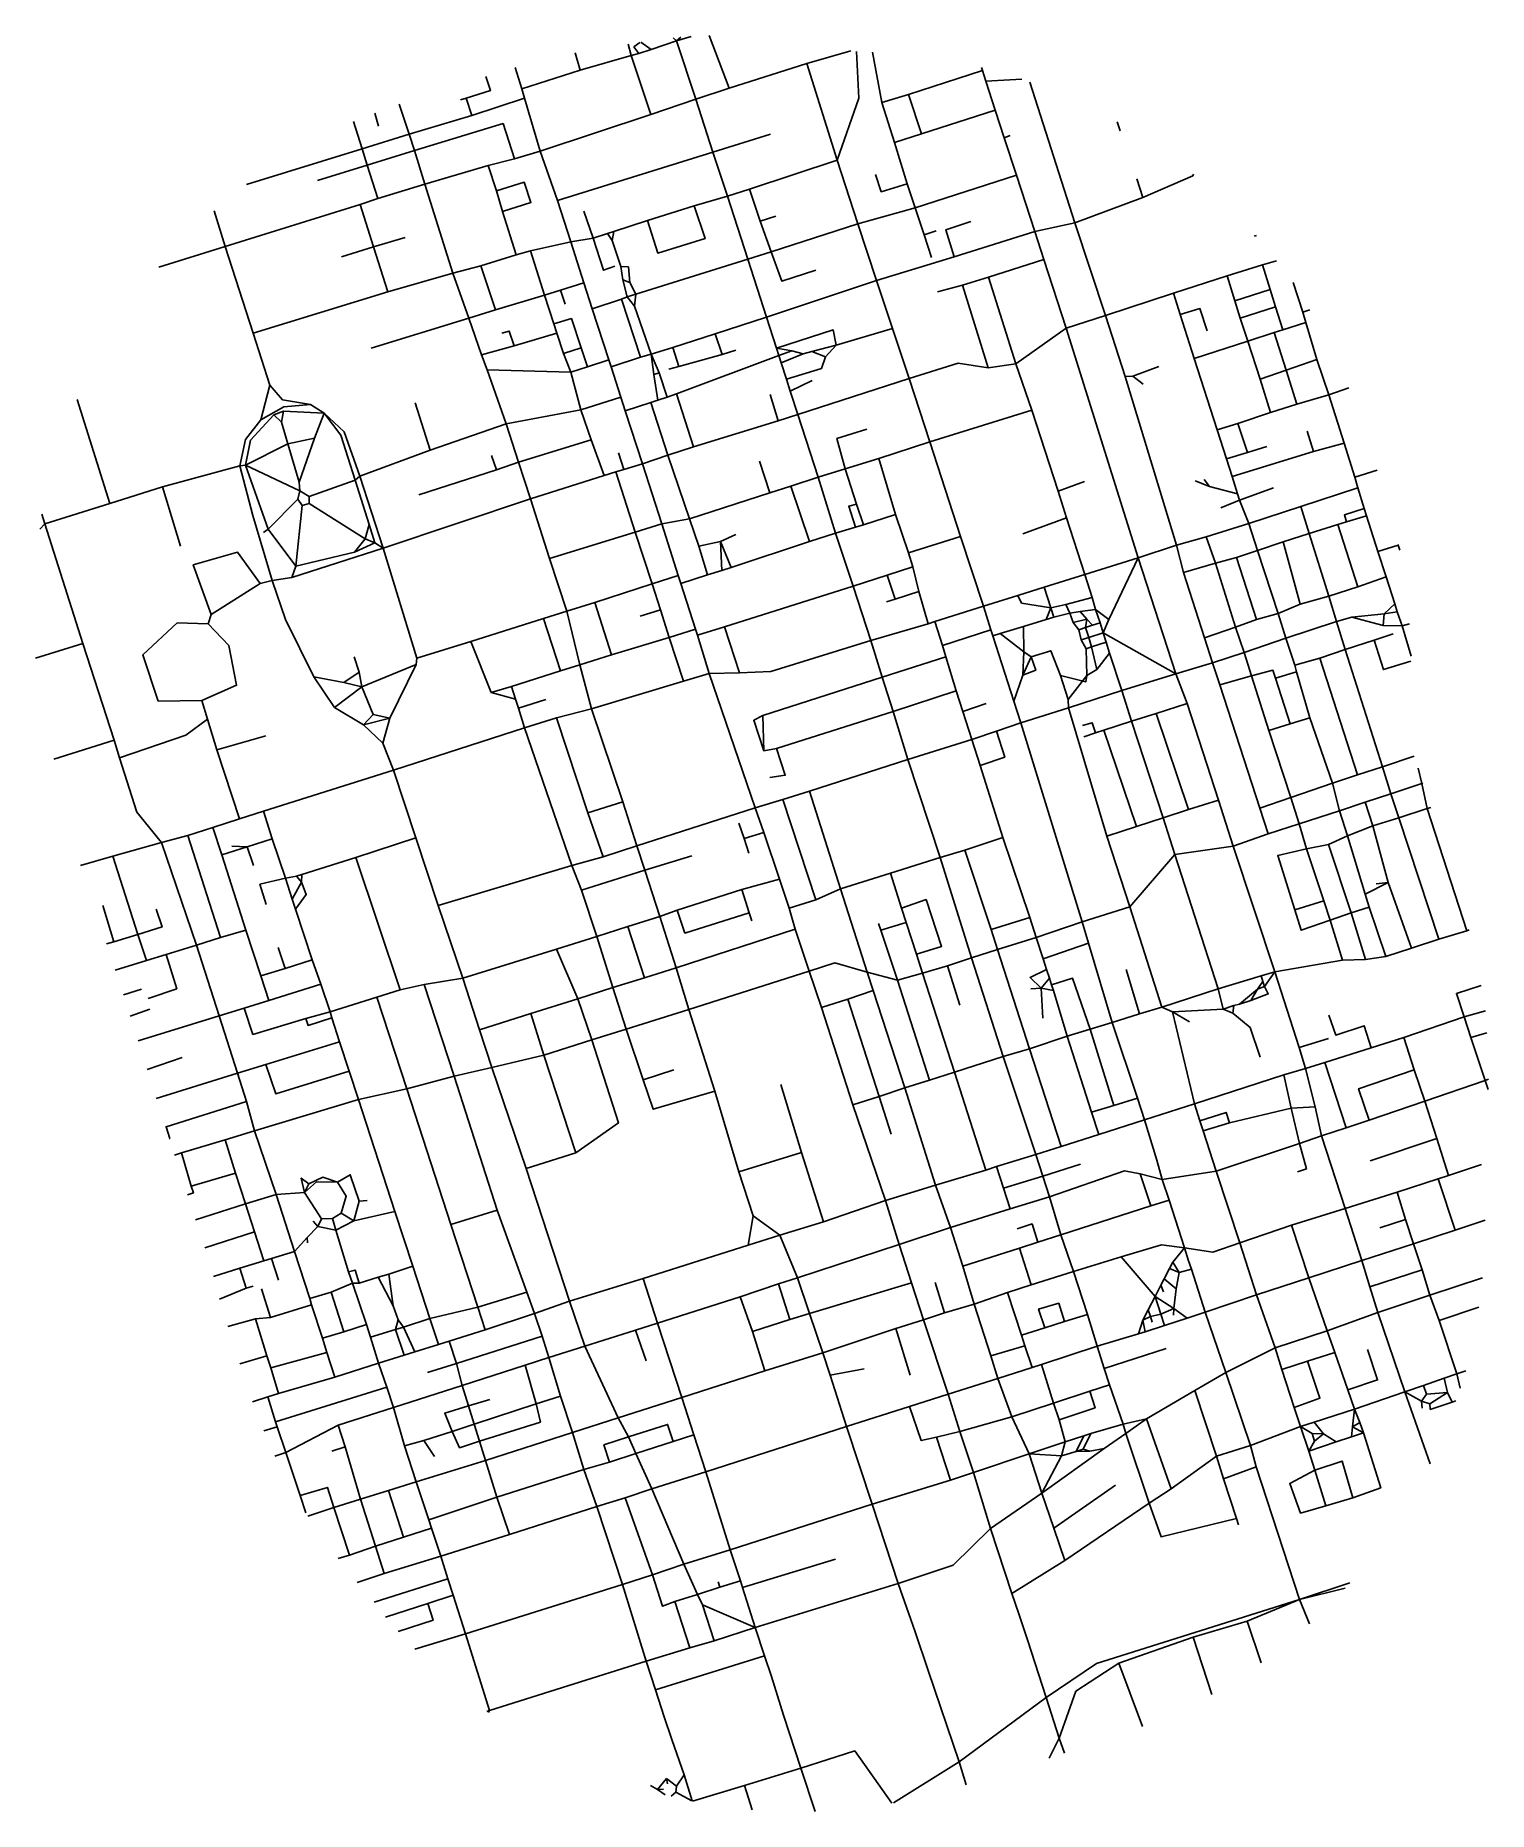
# Model space of a CAD drawing. Header units: metres. Extents: x 629109 to 631827, y 4833405 to 4836727.
import ezdxf

# ---------------------------------------------------------------- set-up
doc = ezdxf.new("R2010")
doc.units = ezdxf.units.M

msp = doc.modelspace()

# ---------------------------------------------------------------- linework, layer by layer
at = {"layer": 'ROADS'}
for points in [[(630223.1, 4836689.5), (630217.5, 4836710.8)], [(630238.9, 4836714.3), (630228, 4836705.9), (630237.1, 4836693.8)], [(630237.1, 4836693.8), (630260.1, 4836701)], [(630260.1, 4836701), (630241, 4836714.6)], [(630260.1, 4836701), (630307.6, 4836717.2)], [(630307.6, 4836717.2), (630301.3, 4836722.9)], [(630307.6, 4836717.2), (630335.3, 4836725)], [(630307.6, 4836717.2), (630315.7, 4836723.8)], [(630343.6, 4836607.8), (630307.6, 4836717.2)], [(630368.6, 4836727.1), (630406.4, 4836628.5)], [(630018.4, 4836627.7), (630005.6, 4836667.3)], [(630118, 4836694.6), (630127.7, 4836662.6)], [(630127.7, 4836662.6), (630223.1, 4836689.5)], [(630223.1, 4836689.5), (630237.1, 4836693.8)], [(630259.5, 4836579.3), (630223.1, 4836689.5)], [(630406.4, 4836628.5), (630551.5, 4836674.6)], [(630551.5, 4836674.6), (630633.6, 4836698.8)], [(630608.3, 4836493.9), (630551.5, 4836674.6)], [(630608.3, 4836493.9), (630648.6, 4836610), (630644.7, 4836697)], [(630691.9, 4836601.7), (630674.3, 4836696)], [(630880.2, 4836661.8), (630878.5, 4836667.2)], [(629951.2, 4836650.4), (629959.6, 4836624), (629914.5, 4836610.2)], [(630018.4, 4836627.7), (630127.7, 4836662.6)], [(630741.9, 4836616.7), (630880.2, 4836661.8)], [(630886.6, 4836641.8), (630880.2, 4836661.8)], [(630886.6, 4836641.8), (630953.8, 4836645.2)], [(630903.8, 4836587.8), (630886.6, 4836641.8)], [(631053.1, 4836376.9), (630968.8, 4836640.1)], [(629914.5, 4836610.2), (629903.6, 4836607)], [(629925, 4836577.6), (629914.5, 4836610.2)], [(630023.5, 4836609.9), (629925, 4836577.6)], [(630023.5, 4836609.9), (630018.4, 4836627.7)], [(630052.9, 4836511.1), (630023.5, 4836609.9)], [(630259.5, 4836579.3), (630343.6, 4836607.8)], [(630343.6, 4836607.8), (630406.4, 4836628.5)], [(630375.9, 4836509.2), (630343.6, 4836607.8)], [(630691.9, 4836601.7), (630741.9, 4836616.7)], [(630715.5, 4836526.9), (630691.9, 4836601.7)], [(630766.1, 4836543.2), (630741.9, 4836616.7)], [(629743.4, 4836581.8), (629750.3, 4836557.4)], [(629807.5, 4836542.7), (629789, 4836598.7)], [(629925, 4836577.6), (629807.5, 4836542.7)], [(630052.9, 4836511.1), (630259.5, 4836579.3)], [(630766.1, 4836543.2), (630903.8, 4836587.8)], [(630920.8, 4836535.9), (630903.8, 4836587.8)], [(629720, 4836515.3), (629703.4, 4836566.1)], [(629807.5, 4836542.7), (629720, 4836515.3)], [(629817.4, 4836511.9), (629807.5, 4836542.7)], [(630004.8, 4836496.2), (629983.4, 4836562.5), (629817.4, 4836511.9)], [(630375.9, 4836509.2), (630483.6, 4836542.8)], [(630715.5, 4836526.9), (630766.1, 4836543.2)], [(630920.8, 4836535.9), (630931.7, 4836539.9)], [(630943.7, 4836465.9), (630920.8, 4836535.9)], [(631137.6, 4836548.9), (631132.2, 4836565.5)], [(629720, 4836515.3), (629503.6, 4836448.5)], [(629729.3, 4836484.4), (629720, 4836515.3)], [(629817.4, 4836511.9), (629729.3, 4836484.4)], [(629836.9, 4836449), (629817.4, 4836511.9)], [(630052.9, 4836511.1), (630004.8, 4836496.2)], [(630085.3, 4836418.6), (630052.9, 4836511.1)], [(630085.3, 4836418.6), (630375.9, 4836509.2)], [(630402.8, 4836426.6), (630375.9, 4836509.2)], [(630739.4, 4836449.8), (630715.5, 4836526.9)], [(629729.3, 4836484.4), (629636.1, 4836455.9)], [(629748.8, 4836422.5), (629729.3, 4836484.4)], [(629955.2, 4836483.7), (629836.9, 4836449)], [(630004.8, 4836496.2), (629955.2, 4836483.7)], [(629970.9, 4836436.3), (629955.2, 4836483.7)], [(630444.4, 4836439.4), (630608.3, 4836493.9)], [(630647.2, 4836374.6), (630608.3, 4836493.9)], [(629836.9, 4836449), (629748.8, 4836422.5)], [(629889.5, 4836282.4), (629836.9, 4836449)], [(629982.4, 4836398.1), (630035.3, 4836414.8), (630022.9, 4836452.5), (629970.9, 4836436.3)], [(629982.4, 4836398.1), (629970.9, 4836436.3)], [(630402.8, 4836426.6), (630444.4, 4836439.4)], [(630464.3, 4836380.1), (630444.4, 4836439.4)], [(630739.4, 4836449.8), (630690.6, 4836435), (630680.1, 4836466.9)], [(630754.1, 4836404.8), (630739.4, 4836449.8)], [(630754.1, 4836404.8), (630943.7, 4836465.9)], [(630978, 4836360.8), (630943.7, 4836465.9)], [(631180.2, 4836424), (631168.5, 4836459.2)], [(631180.2, 4836424), (631273.3, 4836464.6), (631274.5, 4836467.6)], [(629716, 4836410.8), (629463.3, 4836332.3)], [(629748.8, 4836422.5), (629716, 4836410.8)], [(629740.7, 4836331.6), (629716, 4836410.8)], [(630109.8, 4836341), (630085.3, 4836418.6)], [(630253.6, 4836380.9), (630272.5, 4836320.2), (630361.2, 4836347.2), (630340.6, 4836408.3)], [(630253.6, 4836380.9), (630340.6, 4836408.3)], [(630340.6, 4836408.3), (630402.8, 4836426.6)], [(630441.1, 4836308.5), (630402.8, 4836426.6)], [(630647.2, 4836374.6), (630754.1, 4836404.8)], [(630771, 4836354.5), (630754.1, 4836404.8)], [(631053.1, 4836376.9), (631180.2, 4836424)], [(629463.3, 4836332.3), (629442.7, 4836399.3)], [(630007.9, 4836316.6), (629982.4, 4836398.1)], [(630151.6, 4836348.1), (630134.1, 4836398.4)], [(630190.2, 4836360.5), (630253.6, 4836380.9)], [(630464.3, 4836380.1), (630493.5, 4836389.5)], [(630484.5, 4836322.6), (630464.3, 4836380.1)], [(630484.5, 4836322.6), (630647.2, 4836374.6)], [(630682, 4836268.7), (630647.2, 4836374.6)], [(630827.2, 4836313.2), (630811.4, 4836363.6), (630858.3, 4836379.2)], [(630978, 4836360.8), (631053.1, 4836376.9)], [(631110.3, 4836203.4), (631053.1, 4836376.9)], [(629800.1, 4836349.5), (629740.7, 4836331.6)], [(630109.8, 4836341), (630034.7, 4836324.2)], [(630109.8, 4836341), (630151.6, 4836348.1)], [(630134.5, 4836264.7), (630109.8, 4836341)], [(630151.6, 4836348.1), (630178.9, 4836356.8)], [(630151.6, 4836348.1), (630171.4, 4836287.9), (630192.3, 4836295.8)], [(630178.9, 4836356.8), (630190.2, 4836360.5)], [(630187.6, 4836343.7), (630178.9, 4836356.8)], [(630187.6, 4836343.7), (630190.2, 4836360.5)], [(630203.8, 4836294.8), (630187.6, 4836343.7)], [(630771, 4836354.5), (630793.5, 4836361.5)], [(630784.5, 4836311.7), (630771, 4836354.5)], [(630827.2, 4836313.2), (630978, 4836360.8)], [(630994.7, 4836308.4), (630978, 4836360.8)], [(631392.4, 4836353), (631388.6, 4836351.7)], [(629463.3, 4836332.3), (629339.4, 4836293.5)], [(629515.9, 4836170), (629463.3, 4836332.3)], [(629740.7, 4836331.6), (629681.2, 4836312.9)], [(629767.7, 4836247.6), (629740.7, 4836331.6)], [(630007.9, 4836316.6), (629941.7, 4836296.1)], [(630034.7, 4836324.2), (630007.9, 4836316.6)], [(630060.9, 4836241.1), (630034.7, 4836324.2)], [(630231.8, 4836243.2), (630441.1, 4836308.5)], [(630441.1, 4836308.5), (630484.5, 4836322.6)], [(630475.8, 4836200.1), (630441.1, 4836308.5)], [(630484.5, 4836322.6), (630504.5, 4836267.9), (630568.4, 4836288.4)], [(630682, 4836268.7), (630827.2, 4836313.2)], [(630891.2, 4836275.2), (630994.7, 4836308.4)], [(631036.4, 4836179.8), (630994.7, 4836308.4)], [(631403.6, 4836298.3), (631430, 4836305.8)], [(629889.5, 4836282.4), (629767.7, 4836247.6)], [(629941.7, 4836296.1), (629889.5, 4836282.4)], [(629919.5, 4836198.5), (629889.5, 4836282.4)], [(629968.9, 4836213.9), (629941.7, 4836296.1)], [(630220.7, 4836264.9), (630217.8, 4836294.1), (630203.8, 4836294.8)], [(630207.6, 4836270.1), (630203.8, 4836294.8)], [(630215.6, 4836238.2), (630207.6, 4836270.1)], [(630220.7, 4836264.9), (630207.6, 4836270.1)], [(630475.8, 4836200.1), (630682, 4836268.7)], [(630711.5, 4836179.2), (630682, 4836268.7)], [(630842.9, 4836259.9), (630891.2, 4836275.2)], [(630942.6, 4836112.9), (630891.2, 4836275.2)], [(631237.1, 4836244.9), (631338, 4836277.3)], [(631338, 4836277.3), (631403.6, 4836298.3)], [(631352.3, 4836230.9), (631338, 4836277.3)], [(631418, 4836252.1), (631403.6, 4836298.3)], [(629767.7, 4836247.6), (629515.9, 4836170)], [(630060.9, 4836241.1), (629968.9, 4836213.9)], [(630090.5, 4836250.6), (630060.9, 4836241.1)], [(630078.2, 4836187.6), (630060.9, 4836241.1)], [(630134.5, 4836264.7), (630090.5, 4836250.6)], [(630090.5, 4836250.6), (630099.2, 4836224.8)], [(630150.1, 4836216.1), (630134.5, 4836264.7)], [(630204.6, 4836234), (630215.6, 4836238.2)], [(630215.6, 4836238.2), (630231.8, 4836243.2)], [(630229.2, 4836220.8), (630215.6, 4836238.2)], [(630231.8, 4836243.2), (630220.7, 4836264.9)], [(630229.2, 4836220.8), (630231.8, 4836243.2)], [(630842.9, 4836259.9), (630795.7, 4836247.4)], [(630890.5, 4836105.5), (630842.9, 4836259.9)], [(631110.3, 4836203.4), (631237.1, 4836244.9)], [(631250, 4836205.3), (631237.1, 4836244.9)], [(631352.3, 4836230.9), (631418, 4836252.1)], [(631428.2, 4836219.8), (631418, 4836252.1)], [(631479.1, 4836209.6), (631461, 4836264.8)], [(629968.9, 4836213.9), (629919.5, 4836198.5)], [(630150.1, 4836216.1), (630204.6, 4836234)], [(630181.1, 4836120.3), (630150.1, 4836216.1)], [(630240.2, 4836125.7), (630204.6, 4836234)], [(630260, 4836131.2), (630229.2, 4836220.8)], [(631036.4, 4836179.8), (631110.3, 4836203.4)], [(631147.1, 4836089.4), (631110.3, 4836203.4)], [(631250, 4836205.3), (631286.9, 4836216.4), (631300.1, 4836174.4)], [(631276.1, 4836123), (631250, 4836205.3)], [(631362.1, 4836198.5), (631352.3, 4836230.9)], [(631362.1, 4836198.5), (631428.2, 4836219.8)], [(631441.9, 4836176.7), (631428.2, 4836219.8)], [(631479.1, 4836209.6), (631492.6, 4836214.2)], [(631485.2, 4836190.3), (631479.1, 4836209.6)], [(629547, 4836072.9), (629515.9, 4836170)], [(629919.5, 4836198.5), (629736.5, 4836142)], [(629942.7, 4836129.6), (629919.5, 4836198.5)], [(630003.8, 4836146.8), (629994.9, 4836174.1), (629980.9, 4836170.2)], [(630083.6, 4836170.6), (630003.8, 4836146.8)], [(630129.1, 4836143), (630111.2, 4836197.7), (630078.2, 4836187.6)], [(630083.6, 4836170.6), (630078.2, 4836187.6)], [(630096.2, 4836132.4), (630083.6, 4836170.6)], [(630301.1, 4836143.5), (630380.2, 4836169.3)], [(630380.2, 4836169.3), (630475.8, 4836200.1)], [(630380.2, 4836169.3), (630393.2, 4836130.4)], [(630494.8, 4836142.3), (630475.8, 4836200.1)], [(630494.8, 4836142.3), (630600.8, 4836176.3), (630606.5, 4836148.1)], [(630606.5, 4836148.1), (630711.5, 4836179.2)], [(630742.9, 4836085.7), (630711.5, 4836179.2)], [(630942.6, 4836112.9), (631036.4, 4836179.8)], [(631171.2, 4835750.1), (631036.4, 4836179.8)], [(631376.5, 4836155.6), (631362.1, 4836198.5)], [(631376.5, 4836155.6), (631425.9, 4836171.5)], [(631425.9, 4836171.5), (631441.9, 4836176.7)], [(631448.4, 4836100.9), (631425.9, 4836171.5)], [(631441.9, 4836176.7), (631485.2, 4836190.3)], [(631505.7, 4836120.8), (631485.2, 4836190.3)], [(630003.8, 4836146.8), (629942.7, 4836129.6)], [(630129.1, 4836143), (630096.2, 4836132.4)], [(630141, 4836107.2), (630129.1, 4836143)], [(630260, 4836131.2), (630301.1, 4836143.5)], [(630301.1, 4836143.5), (630312, 4836108.1)], [(630393.2, 4836130.4), (630418.4, 4836138.5)], [(630499, 4836128.4), (630494.8, 4836142.3)], [(630494.8, 4836142.3), (630523.5, 4836137.5)], [(630499, 4836128.4), (630523.5, 4836137.5)], [(630523.5, 4836137.5), (630544.9, 4836131.8)], [(630544.9, 4836131.8), (630560.6, 4836136)], [(630560.6, 4836136), (630606.5, 4836148.1)], [(630560.6, 4836136), (630586.7, 4836126.1)], [(630586.7, 4836126.1), (630606.5, 4836148.1)], [(631276.1, 4836123), (631376.5, 4836155.6)], [(631399.8, 4836084.2), (631376.5, 4836155.6)], [(629953.5, 4836101.9), (629942.7, 4836129.6)], [(630110.1, 4836097.4), (630096.2, 4836132.4)], [(630141, 4836107.2), (630110.1, 4836097.4)], [(630181.1, 4836120.3), (630141, 4836107.2)], [(630185.3, 4836107.1), (630181.1, 4836120.3)], [(630185.3, 4836107.1), (630240.2, 4836125.7)], [(630203.7, 4836050.6), (630185.3, 4836107.1)], [(630240.2, 4836125.7), (630260, 4836131.2)], [(630265.3, 4836093.2), (630260, 4836131.2)], [(630275.2, 4836095.9), (630260, 4836131.2)], [(630293.4, 4836102.8), (630312, 4836108.1)], [(630307.6, 4836056.7), (630499, 4836128.4)], [(630312, 4836108.1), (630393.2, 4836130.4)], [(630503.4, 4836114.9), (630499, 4836128.4)], [(630503.4, 4836114.9), (630544.9, 4836131.8)], [(630513.4, 4836084.3), (630503.4, 4836114.9)], [(630513.4, 4836084.3), (630578.7, 4836104.5), (630586.7, 4836126.1)], [(630742.9, 4836085.7), (630834.8, 4836114.1), (630890.5, 4836105.5)], [(630890.5, 4836105.5), (630942.6, 4836112.9)], [(630972.1, 4836026.1), (630942.6, 4836112.9)], [(631161.3, 4836089.7), (631209.8, 4836108.2)], [(631319.1, 4835989.3), (631276.1, 4836123)], [(631505.7, 4836120.8), (631448.4, 4836100.9)], [(631528.2, 4836055), (631505.7, 4836120.8)], [(629530.2, 4836008.2), (629547, 4836072.9)], [(629622.9, 4836036.8), (629570.4, 4836045.7), (629547, 4836072.9)], [(629988.8, 4836000.6), (629953.5, 4836101.9)], [(630110.1, 4836097.4), (629953.5, 4836101.9)], [(630128.8, 4836027), (630110.1, 4836097.4)], [(630275.2, 4836095.9), (630265.3, 4836093.2)], [(630272.7, 4836044.8), (630265.3, 4836093.2)], [(630290.1, 4836050.6), (630275.2, 4836095.9)], [(630520.6, 4836061.9), (630513.4, 4836084.3)], [(630520.6, 4836061.9), (630561.4, 4836082)], [(630534.8, 4836018.2), (630742.9, 4836085.7)], [(630781.3, 4835966.8), (630742.9, 4836085.7)], [(631147.1, 4836089.4), (631161.3, 4836089.7)], [(631243.2, 4835773.4), (631147.1, 4836089.4)], [(631161.3, 4836089.7), (631180.4, 4836074.7)], [(631448.4, 4836100.9), (631399.8, 4836084.2)], [(631419, 4836021.7), (631399.8, 4836084.2)], [(631467.8, 4836037.5), (631448.4, 4836100.9)], [(629247.7, 4835851.5), (629186.7, 4836046.2)], [(629530.2, 4836008.2), (629573.1, 4836032.2), (629622.9, 4836036.8)], [(629648.8, 4836020.5), (629622.9, 4836036.8)], [(629847, 4835951.3), (629818.7, 4836039.8)], [(630203.7, 4836050.6), (630128.8, 4836027)], [(630211.9, 4836024.9), (630203.7, 4836050.6)], [(630211.9, 4836024.9), (630259.5, 4836040.5)], [(630259.5, 4836040.5), (630272.7, 4836044.8)], [(630291.7, 4835942.1), (630259.5, 4836040.5)], [(630272.7, 4836044.8), (630290.1, 4836050.6)], [(630290.1, 4836050.6), (630307.6, 4836056.7)], [(630339.3, 4835957.4), (630307.6, 4836056.7)], [(630498, 4836006.3), (630482.7, 4836055.8)], [(630534.8, 4836018.2), (630520.6, 4836061.9)], [(631419, 4836021.7), (631467.8, 4836037.5)], [(631467.8, 4836037.5), (631528.2, 4836055)], [(631528.2, 4836055), (631565.2, 4836068.2)], [(631556.4, 4835964.8), (631528.2, 4836055)], [(629490.9, 4835921.9), (629501.3, 4835971.6), (629530.2, 4836008.2)], [(629554.6, 4836017.7), (629510.9, 4835970.1), (629501.5, 4835923.3)], [(629572.4, 4836024.6), (629554.6, 4836017.7)], [(629568.9, 4836004.1), (629554.6, 4836017.7)], [(629568.9, 4836004.1), (629572.4, 4836024.6)], [(629580.6, 4835963.1), (629568.9, 4836004.1)], [(629648.8, 4836020.5), (629572.4, 4836024.6)], [(629630.8, 4835974.1), (629648.8, 4836020.5)], [(629706.4, 4835895.1), (629679.7, 4835979.5), (629648.8, 4836020.5)], [(629715.4, 4835902.9), (629686, 4835985.9), (629648.8, 4836020.5)], [(630128.8, 4836027), (629988.8, 4836000.6)], [(630148, 4835970.7), (630128.8, 4836027)], [(630244.4, 4835926.1), (630211.9, 4836024.9)], [(630339.3, 4835957.4), (630498, 4836006.3)], [(630498, 4836006.3), (630534.8, 4836018.2)], [(630572.6, 4835900.7), (630534.8, 4836018.2)], [(630972.1, 4836026.1), (630781.3, 4835966.8)], [(631021.5, 4835874.8), (630972.1, 4836026.1)], [(631357.9, 4836001.3), (631419, 4836021.7)], [(629580.6, 4835963.1), (629630.8, 4835974.1)], [(629601.7, 4835891.3), (629630.8, 4835974.1)], [(629988.8, 4836000.6), (629847, 4835951.3)], [(630012.2, 4835928.9), (629988.8, 4836000.6)], [(630148, 4835970.7), (630012.2, 4835928.9)], [(630172.4, 4835904.2), (630148, 4835970.7)], [(630623, 4835916.4), (630607.6, 4835973.5), (630663.9, 4835990.5)], [(631319.1, 4835989.3), (631357.9, 4836001.3)], [(631336.3, 4835935.4), (631319.1, 4835989.3)], [(631375.6, 4835947), (631357.9, 4836001.3)], [(631499, 4835949), (631487.2, 4835986.7)], [(629501.5, 4835923.3), (629580.6, 4835963.1)], [(629601.7, 4835891.3), (629580.6, 4835963.1)], [(629847, 4835951.3), (629715.4, 4835902.9)], [(629971, 4835914.5), (629961.6, 4835941.7)], [(630209.2, 4835915.3), (630199, 4835946.4)], [(630244.4, 4835926.1), (630291.7, 4835942.1)], [(630291.7, 4835942.1), (630339.3, 4835957.4)], [(630332.3, 4835823), (630291.7, 4835942.1)], [(630685.9, 4835935.8), (630781.3, 4835966.8)], [(630839.1, 4835790.1), (630781.3, 4835966.8)], [(631336.3, 4835935.4), (631375.6, 4835947)], [(631346.9, 4835902.1), (631499, 4835949)], [(631375.6, 4835947), (631411.8, 4835958.1)], [(631499, 4835949), (631556.4, 4835964.8)], [(631576.6, 4835901), (631556.4, 4835964.8)], [(629346.4, 4835882.6), (629490.9, 4835921.9)], [(629490.9, 4835921.9), (629501.5, 4835923.3)], [(629515.3, 4835828.9), (629490.9, 4835921.9)], [(629543.9, 4835803.7), (629501.5, 4835923.3)], [(629603.2, 4835875.2), (629501.5, 4835923.3)], [(629706.4, 4835895.1), (629715.4, 4835902.9)], [(629758.7, 4835768.3), (629715.4, 4835902.9)], [(629971, 4835914.5), (629826, 4835867.7)], [(630012.2, 4835928.9), (629971, 4835914.5)], [(630034.3, 4835860.2), (630012.2, 4835928.9)], [(630172.4, 4835904.2), (630034.3, 4835860.2)], [(630194.4, 4835910.7), (630172.4, 4835904.2)], [(630209.2, 4835915.3), (630194.4, 4835910.7)], [(630230.4, 4835798.2), (630194.4, 4835910.7)], [(630244.4, 4835926.1), (630209.2, 4835915.3)], [(630280, 4835813.5), (630244.4, 4835926.1)], [(630482.1, 4835871.5), (630463, 4835930.6)], [(630572.6, 4835900.7), (630623, 4835916.4)], [(630623, 4835916.4), (630685.9, 4835935.8)], [(630644.3, 4835850.5), (630623, 4835916.4)], [(630717.5, 4835831), (630685.9, 4835935.8)], [(631346.9, 4835902.1), (631336.3, 4835935.4)], [(631576.6, 4835901), (631618.5, 4835914.3)], [(629346.4, 4835882.6), (629247.7, 4835851.5)], [(629346.4, 4835882.6), (629380, 4835772)], [(629599.1, 4835859.9), (629603.2, 4835875.2)], [(629603.2, 4835875.2), (629601.7, 4835891.3)], [(629620.8, 4835865), (629603.2, 4835875.2)], [(629706.4, 4835895.1), (629620.8, 4835865)], [(629732.9, 4835812.5), (629706.4, 4835895.1)], [(630332.3, 4835823), (630482.1, 4835871.5)], [(630482.1, 4835871.5), (630521.8, 4835884.2)], [(630521.8, 4835884.2), (630572.6, 4835900.7)], [(630521.8, 4835884.2), (630556.3, 4835780.3)], [(630605.3, 4835796.4), (630572.6, 4835900.7)], [(631021.5, 4835874.8), (631070.9, 4835892.5)], [(631037.5, 4835824.8), (631021.5, 4835874.8)], [(631304.5, 4835883.5), (631277.9, 4835893.8)], [(631304.5, 4835883.5), (631294.8, 4835896.4)], [(631357.2, 4835870), (631304.5, 4835883.5)], [(631357.2, 4835870), (631346.9, 4835902.1)], [(631361.1, 4835857.6), (631357.2, 4835870)], [(631361.1, 4835857.6), (631424.4, 4835880.8)], [(631475.8, 4835846.3), (631582, 4835881)], [(631582, 4835881), (631576.6, 4835901)], [(631594.3, 4835842), (631582, 4835881)], [(629247.7, 4835851.5), (629126.3, 4835813.5)], [(629543.9, 4835803.7), (629599.1, 4835859.9)], [(629595.4, 4835734.5), (629607.2, 4835848)], [(629599.1, 4835859.9), (629607.2, 4835848)], [(629607.2, 4835848), (629620.8, 4835851.4)], [(629620.8, 4835851.4), (629620.8, 4835865)], [(629725.5, 4835785.8), (629620.8, 4835851.4)], [(630034.3, 4835860.2), (629758.7, 4835768.3)], [(630070, 4835749), (630034.3, 4835860.2)], [(630642.4, 4835807.3), (630630, 4835846.6), (630644.3, 4835850.5)], [(630657.3, 4835811.9), (630644.3, 4835850.5)], [(631361.1, 4835857.6), (631326.2, 4835843.6)], [(631378.5, 4835814.4), (631361.1, 4835857.6)], [(631378.5, 4835814.4), (631475.8, 4835846.3)], [(631491.3, 4835795.5), (631475.8, 4835846.3)], [(631594.3, 4835842), (631557, 4835830.4), (631561, 4835817.4)], [(631598.5, 4835828.8), (631594.3, 4835842)], [(629126.3, 4835813.5), (629116.6, 4835803.5)], [(629126.3, 4835813.5), (629120.5, 4835831.7)], [(629196.9, 4835589.9), (629126.3, 4835813.5)], [(629551.2, 4835707.7), (629515.3, 4835828.9)], [(629535.4, 4835797.6), (629543.9, 4835803.7)], [(629595.4, 4835734.5), (629543.9, 4835803.7)], [(629725.5, 4835785.8), (629732.9, 4835812.5)], [(629743.6, 4835778.1), (629732.9, 4835812.5)], [(630280, 4835813.5), (630230.4, 4835798.2)], [(630280, 4835813.5), (630332.3, 4835823)], [(630311, 4835716.9), (630280, 4835813.5)], [(630349.2, 4835772), (630332.3, 4835823)], [(630605.3, 4835796.4), (630642.4, 4835807.3)], [(630642.4, 4835807.3), (630657.3, 4835811.9)], [(630657.3, 4835811.9), (630717.5, 4835831)], [(630741.8, 4835759.2), (630717.5, 4835831)], [(631037.5, 4835824.8), (630955.5, 4835794.9)], [(631071.6, 4835718.8), (631037.5, 4835824.8)], [(631298.6, 4835789.5), (631378.5, 4835814.4)], [(631394.7, 4835764), (631378.5, 4835814.4)], [(631491.3, 4835795.5), (631544.8, 4835812.1)], [(631544.8, 4835812.1), (631561, 4835817.4)], [(631582, 4835696), (631544.8, 4835812.1)], [(631561, 4835817.4), (631598.5, 4835828.8)], [(631619.7, 4835761.8), (631598.5, 4835828.8)], [(629705.1, 4835760.9), (629725.5, 4835785.8)], [(629705.1, 4835760.9), (629743.6, 4835778.1)], [(629743.6, 4835778.1), (629725.5, 4835785.8)], [(629758.7, 4835768.3), (629743.6, 4835778.1)], [(630230.4, 4835798.2), (630070, 4835749)], [(630262.3, 4835701.5), (630230.4, 4835798.2)], [(630349.2, 4835772), (630389.8, 4835780.3)], [(630365.6, 4835718.2), (630349.2, 4835772)], [(630389.8, 4835780.3), (630418.9, 4835793.9)], [(630392.3, 4835726.6), (630389.8, 4835780.3)], [(630410.2, 4835732.2), (630389.8, 4835780.3)], [(630410.2, 4835732.2), (630556.3, 4835780.3)], [(630556.3, 4835780.3), (630605.3, 4835796.4)], [(630638.3, 4835696.7), (630605.3, 4835796.4)], [(630839.1, 4835790.1), (630741.8, 4835759.2)], [(630881.8, 4835659.8), (630839.1, 4835790.1)], [(631171.2, 4835750.1), (631243.2, 4835773.4)], [(631243.2, 4835773.4), (631298.6, 4835789.5)], [(631256.1, 4835722.8), (631243.2, 4835773.4)], [(631315.7, 4835740), (631298.6, 4835789.5)], [(631394.7, 4835764), (631442.4, 4835779.7)], [(631442.4, 4835779.7), (631491.3, 4835795.5)], [(631474.4, 4835663.1), (631442.4, 4835779.7)], [(631527.9, 4835678.6), (631491.3, 4835795.5)], [(631619.7, 4835761.8), (631657.7, 4835773.4)], [(631657.7, 4835773.4), (631658.9, 4835773.8)], [(631657.7, 4835773.4), (631660.7, 4835764.1)], [(629529.1, 4835702.1), (629486.6, 4835760.3), (629403.6, 4835736.6), (629437.1, 4835643.9)], [(629758.7, 4835768.3), (629588, 4835713.5)], [(629705.1, 4835760.9), (629595.4, 4835734.5)], [(629821.9, 4835562.1), (629758.7, 4835768.3)], [(630102.3, 4835650.2), (630070, 4835749)], [(630749.9, 4835733.3), (630741.8, 4835759.2)], [(631071.6, 4835718.8), (631171.2, 4835750.1)], [(631116.2, 4835634.4), (631171.2, 4835750.1)], [(631241.9, 4835533.3), (631171.2, 4835750.1)], [(631315.7, 4835740), (631256.1, 4835722.8)], [(631315.7, 4835740), (631355.5, 4835750.8)], [(631353.6, 4835620.6), (631315.7, 4835740)], [(631355.5, 4835750.8), (631394.7, 4835764)], [(631392.6, 4835634.8), (631355.5, 4835750.8)], [(631432.9, 4835645.6), (631394.7, 4835764)], [(631635.5, 4835714.4), (631619.7, 4835761.8)], [(629551.2, 4835707.7), (629529.1, 4835702.1)], [(629588, 4835713.5), (629551.2, 4835707.7)], [(629576.2, 4835634.9), (629551.2, 4835707.7)], [(629588, 4835713.5), (629595.4, 4835734.5)], [(630311, 4835716.9), (630262.3, 4835701.5)], [(630315.7, 4835702.1), (630311, 4835716.9)], [(630315.7, 4835702.1), (630365.6, 4835718.2)], [(630365.6, 4835718.2), (630392.3, 4835726.6)], [(630392.3, 4835726.6), (630410.2, 4835732.2)], [(630638.3, 4835696.7), (630701.8, 4835717.8)], [(630701.8, 4835717.8), (630749.9, 4835733.3)], [(630701.8, 4835717.8), (630716.9, 4835672.7)], [(630760.8, 4835686.8), (630749.9, 4835733.3)], [(630995.4, 4835695.1), (631071.6, 4835718.8)], [(631071.6, 4835718.8), (631085, 4835676)], [(631295.2, 4835600.1), (631256.1, 4835722.8)], [(631582, 4835696), (631635.5, 4835714.4)], [(631651.2, 4835664.1), (631635.5, 4835714.4)], [(629437.1, 4835643.9), (629529.1, 4835702.1)], [(630262.3, 4835701.5), (630154.8, 4835666.7)], [(630277.7, 4835652.6), (630262.3, 4835701.5)], [(630343.3, 4835616.4), (630315.7, 4835702.1)], [(630397.5, 4835621.2), (630638.3, 4835696.7)], [(630671.2, 4835595.1), (630638.3, 4835696.7)], [(630716.9, 4835672.7), (630700.7, 4835667.8)], [(630716.9, 4835672.7), (630760.8, 4835686.8)], [(630778.3, 4835626.5), (630760.8, 4835686.8)], [(630881.8, 4835659.8), (630946.1, 4835679.8)], [(630946.1, 4835679.8), (630995.4, 4835695.1)], [(631008, 4835656.3), (630953.2, 4835665.2), (630946.1, 4835679.8)], [(631008, 4835656.3), (630995.4, 4835695.1)], [(631085, 4835676), (631036.1, 4835662.7)], [(631085, 4835676), (631091.7, 4835653.5)], [(631474.4, 4835663.1), (631527.9, 4835678.6)], [(631527.9, 4835678.6), (631582, 4835696)], [(631542, 4835631), (631527.9, 4835678.6)], [(629437.1, 4835643.9), (629431.7, 4835626.8)], [(630102.3, 4835650.2), (630058.9, 4835636.7)], [(630154.8, 4835666.7), (630102.3, 4835650.2)], [(630127.1, 4835550.1), (630102.3, 4835650.2)], [(630186.3, 4835568.7), (630154.8, 4835666.7)], [(630277.7, 4835652.6), (630239.7, 4835640.9)], [(630294.1, 4835601.1), (630277.7, 4835652.6)], [(630790.8, 4835630.6), (630881.8, 4835659.8)], [(630895.9, 4835615.2), (630881.8, 4835659.8)], [(630999.2, 4835634.7), (631008, 4835656.3)], [(631013.6, 4835639.1), (630999.2, 4835634.7)], [(631036.1, 4835662.7), (631008, 4835656.3)], [(631013.6, 4835639.1), (631008, 4835656.3)], [(631043.7, 4835646.5), (631013.6, 4835639.1)], [(631043.7, 4835646.5), (631036.1, 4835662.7)], [(631062.6, 4835649.9), (631043.7, 4835646.5)], [(631049.5, 4835629), (631043.7, 4835646.5)], [(631091.7, 4835653.5), (631062.6, 4835649.9)], [(631075.4, 4835635.5), (631062.6, 4835649.9)], [(631091.7, 4835653.5), (631100, 4835628.4)], [(631091.7, 4835653.5), (631116.2, 4835634.4)], [(631392.6, 4835634.8), (631432.9, 4835645.6)], [(631432.9, 4835645.6), (631474.4, 4835663.1)], [(631447.5, 4835600), (631432.9, 4835645.6)], [(631542, 4835631), (631571.1, 4835639.3)], [(631571.1, 4835639.3), (631631.7, 4835645.2)], [(631571.1, 4835639.3), (631629.3, 4835623.6)], [(631629.3, 4835623.6), (631631.7, 4835645.2)], [(631631.7, 4835645.2), (631651.2, 4835664.1)], [(631631.7, 4835645.2), (631656.1, 4835648.9)], [(631656.1, 4835648.9), (631651.2, 4835664.1)], [(631665.2, 4835622.5), (631656.1, 4835648.9)], [(629419.8, 4835483), (629338.4, 4835482.1), (629309.2, 4835568.8), (629373.7, 4835628.7), (629431.7, 4835626.8)], [(629431.7, 4835626.8), (629470.2, 4835586.2), (629484.8, 4835511.7), (629419.8, 4835483)], [(629629.2, 4835527.3), (629576.2, 4835634.9)], [(630058.9, 4835636.7), (629923.2, 4835593.2)], [(630090.9, 4835538.4), (630058.9, 4835636.7)], [(630343.3, 4835616.4), (630294.1, 4835601.1)], [(630347, 4835605.6), (630343.3, 4835616.4)], [(630347, 4835605.6), (630397.5, 4835621.2)], [(630368.5, 4835533.4), (630347, 4835605.6)], [(630425.4, 4835534.8), (630397.5, 4835621.2)], [(630671.2, 4835595.1), (630778.3, 4835626.5)], [(630778.3, 4835626.5), (630790.8, 4835630.6)], [(630805.2, 4835585.7), (630790.8, 4835630.6)], [(630805.2, 4835585.7), (630895.9, 4835615.2)], [(630899.5, 4835604.3), (630895.9, 4835615.2)], [(630913, 4835608.3), (630899.5, 4835604.3)], [(630938.9, 4835481.7), (630899.5, 4835604.3)], [(630956.6, 4835621.8), (630913, 4835608.3)], [(630957.2, 4835573.9), (630913, 4835608.3)], [(630999.2, 4835634.7), (630956.6, 4835621.8)], [(630957.2, 4835573.9), (630956.6, 4835621.8)], [(631075.4, 4835635.5), (631049.5, 4835629)], [(631060.2, 4835615.5), (631049.5, 4835629)], [(631072.5, 4835619.7), (631060.2, 4835615.5)], [(631064.5, 4835596.8), (631060.2, 4835615.5)], [(631072.5, 4835619.7), (631075.4, 4835635.5)], [(631086.1, 4835624), (631072.5, 4835619.7)], [(631078.8, 4835601.2), (631072.5, 4835619.7)], [(631086.1, 4835624), (631075.4, 4835635.5)], [(631106, 4835609.8), (631078.8, 4835601.2)], [(631100, 4835628.4), (631086.1, 4835624)], [(631100, 4835628.4), (631106, 4835609.8)], [(631116.2, 4835634.4), (631106, 4835609.8)], [(631106, 4835609.8), (631241.9, 4835533.3)], [(631106, 4835609.8), (631111.7, 4835592)], [(631353.6, 4835620.6), (631295.2, 4835600.1)], [(631353.6, 4835620.6), (631392.6, 4835634.8)], [(631369.4, 4835572.7), (631353.6, 4835620.6)], [(631447.5, 4835600), (631542, 4835631)], [(631558.6, 4835578.3), (631542, 4835631)], [(631612.6, 4835595.8), (631648.1, 4835608)], [(631629.3, 4835623.6), (631665.2, 4835622.5)], [(631665.2, 4835622.5), (631678.7, 4835626.8)], [(631681.7, 4835566.3), (631665.2, 4835622.5)], [(629196.9, 4835589.9), (629108.7, 4835562)], [(629255.6, 4835409), (629196.9, 4835589.9)], [(629923.2, 4835593.2), (629821.9, 4835562.1)], [(629961.2, 4835498.2), (629923.2, 4835593.2)], [(630294.1, 4835601.1), (630186.3, 4835568.7)], [(630320.8, 4835519.2), (630294.1, 4835601.1)], [(630425.4, 4835534.8), (630484, 4835537.4), (630671.2, 4835595.1)], [(630692.7, 4835526.5), (630671.2, 4835595.1)], [(630811.6, 4835564.7), (630805.2, 4835585.7)], [(630955.7, 4835530.2), (630957.2, 4835573.9)], [(630971.4, 4835565.1), (630957.2, 4835573.9)], [(631025.8, 4835530), (631007.8, 4835576.2), (630971.4, 4835565.1)], [(631078.8, 4835601.2), (631064.5, 4835596.8)], [(631073.8, 4835579.9), (631064.5, 4835596.8)], [(631084.3, 4835583.2), (631073.8, 4835579.9)], [(631073.8, 4835579.9), (631075, 4835529.7)], [(631084.3, 4835583.2), (631078.8, 4835601.2)], [(631111.7, 4835592), (631084.3, 4835583.2)], [(631084.3, 4835583.2), (631094, 4835541.4)], [(631117.9, 4835571.6), (631094, 4835541.4)], [(631111.7, 4835592), (631117.9, 4835571.6)], [(631117.9, 4835571.6), (631140.8, 4835501.6)], [(631310.2, 4835553.5), (631295.2, 4835600.1)], [(631310.2, 4835553.5), (631369.4, 4835572.7)], [(631369.4, 4835572.7), (631447.5, 4835600)], [(631383.6, 4835529.1), (631369.4, 4835572.7)], [(631464.1, 4835548.9), (631447.5, 4835600)], [(631511.2, 4835562.4), (631558.6, 4835578.3)], [(631558.6, 4835578.3), (631612.6, 4835595.8)], [(631628.1, 4835359), (631558.6, 4835578.3)], [(631681.4, 4835556.7), (631630.2, 4835541), (631612.6, 4835595.8)], [(629714, 4835536), (629704.6, 4835565.1)], [(629718.9, 4835508.8), (629820.8, 4835550.3)], [(629771.5, 4835449.9), (629820.8, 4835550.3)], [(629820.8, 4835550.3), (629821.9, 4835562.1)], [(630090.9, 4835538.4), (629999.3, 4835509.5)], [(630127.1, 4835550.1), (630090.9, 4835538.4)], [(630186.3, 4835568.7), (630127.1, 4835550.1)], [(630148.4, 4835467.4), (630127.1, 4835550.1)], [(630692.7, 4835526.5), (630811.6, 4835564.7)], [(630830.6, 4835501.1), (630811.6, 4835564.7)], [(630955.7, 4835530.2), (630971.4, 4835565.1)], [(630955.7, 4835530.2), (630979.6, 4835539.6), (630971.4, 4835565.1)], [(631094, 4835541.4), (631075, 4835529.7)], [(631241.9, 4835533.3), (631310.2, 4835553.5)], [(631324.1, 4835512.3), (631310.2, 4835553.5)], [(631428.2, 4835524.9), (631423.4, 4835539.7), (631383.6, 4835529.1)], [(631464.1, 4835548.9), (631511.2, 4835562.4)], [(631467.6, 4835536.9), (631464.1, 4835548.9)], [(631581.4, 4835343.9), (631511.2, 4835562.4)], [(629667.8, 4835470), (629629.2, 4835527.3)], [(629685.1, 4835516.6), (629629.2, 4835527.3)], [(629667.8, 4835470), (629718.9, 4835508.8)], [(629714, 4835536), (629685.1, 4835516.6)], [(629718.9, 4835508.8), (629685.1, 4835516.6)], [(629718.9, 4835508.8), (629714, 4835536)], [(629740.2, 4835457.2), (629718.9, 4835508.8)], [(629999.3, 4835509.5), (629961.2, 4835498.2)], [(630006.8, 4835485.8), (629999.3, 4835509.5)], [(630320.8, 4835519.2), (630148.4, 4835467.4)], [(630368.5, 4835533.4), (630320.8, 4835519.2)], [(630368.5, 4835533.4), (630425.4, 4835534.8)], [(630454.6, 4835282), (630368.5, 4835533.4)], [(630469, 4835454.9), (630692.7, 4835526.5)], [(630713.3, 4835462.6), (630692.7, 4835526.5)], [(630938.9, 4835481.7), (630955.7, 4835530.2)], [(631040.5, 4835484.9), (631025.8, 4835530)], [(631075, 4835529.7), (631073.3, 4835517.9), (631025.8, 4835530)], [(631075, 4835529.7), (631040.5, 4835484.9)], [(631140.8, 4835501.6), (631241.9, 4835533.3)], [(631263.1, 4835477.7), (631241.9, 4835533.3)], [(631324.1, 4835512.3), (631383.6, 4835529.1)], [(631398.8, 4835281.6), (631324.1, 4835512.3)], [(631415.7, 4835426.7), (631383.6, 4835529.1)], [(631428.2, 4835524.9), (631467.6, 4835536.9)], [(631455.6, 4835439.2), (631428.2, 4835524.9)], [(631492.5, 4835450.8), (631467.6, 4835536.9)], [(629430.5, 4835448), (629419.8, 4835483)], [(630006.8, 4835485.8), (629961.2, 4835498.2)], [(630012.1, 4835469), (630006.8, 4835485.8)], [(630012.1, 4835469), (630063.1, 4835485)], [(630713.3, 4835462.6), (630830.6, 4835501.1)], [(630843.2, 4835462.8), (630830.6, 4835501.1)], [(630843.2, 4835462.8), (630886.7, 4835477.5)], [(630952, 4835441.2), (630938.9, 4835481.7)], [(631040.9, 4835469.3), (631040.5, 4835484.9)], [(631040.9, 4835469.3), (631140.8, 4835501.6)], [(631159.1, 4835444.2), (631140.8, 4835501.6)], [(631204.9, 4835458.9), (631263.1, 4835477.7)], [(631321.3, 4835296.7), (631263.1, 4835477.7)], [(629265.5, 4835375.8), (629389.6, 4835418.3), (629430.5, 4835448)], [(629448, 4835391), (629430.5, 4835448)], [(629722.2, 4835437.5), (629667.8, 4835470)], [(629722.2, 4835437.5), (629740.2, 4835457.2)], [(629722.2, 4835437.5), (629771.5, 4835449.9)], [(629771.5, 4835449.9), (629740.2, 4835457.2)], [(629758.4, 4835403), (629771.5, 4835449.9)], [(630023.6, 4835431.9), (630012.1, 4835469)], [(630083.5, 4835450.5), (630023.6, 4835431.9)], [(630148.4, 4835467.4), (630083.5, 4835450.5)], [(630142, 4835273.2), (630083.5, 4835450.5)], [(630207, 4835293.3), (630148.4, 4835467.4)], [(630469, 4835454.9), (630452.2, 4835446), (630470.8, 4835388.9)], [(630470.8, 4835388.9), (630469, 4835454.9)], [(630494.8, 4835393.1), (630713.3, 4835462.6)], [(630740.7, 4835372.5), (630713.3, 4835462.6)], [(630860.4, 4835410.1), (630843.2, 4835462.8)], [(630906.3, 4835425.7), (630952, 4835441.2)], [(630952, 4835441.2), (631040.9, 4835469.3)], [(631066.8, 4835068.8), (630952, 4835441.2)], [(631112.5, 4835229.4), (631040.9, 4835469.3)], [(631091.7, 4835422.6), (631085.3, 4835441.4), (631067.3, 4835436.5)], [(631107.2, 4835427.4), (631159.1, 4835444.2)], [(631159.1, 4835444.2), (631204.9, 4835458.9)], [(631218.2, 4835263.6), (631159.1, 4835444.2)], [(631265.5, 4835279.3), (631204.9, 4835458.9)], [(631415.7, 4835426.7), (631455.6, 4835439.2)], [(631455.6, 4835439.2), (631492.5, 4835450.8)], [(631534.6, 4835328.3), (631492.5, 4835450.8)], [(629255.6, 4835409), (629142.8, 4835373.4)], [(629265.5, 4835375.8), (629255.6, 4835409)], [(629448, 4835391), (629539.5, 4835417)], [(629758.4, 4835403), (629722.2, 4835437.5)], [(630023.6, 4835431.9), (629778.2, 4835352.6)], [(630111.9, 4835174.2), (630023.6, 4835431.9)], [(630740.7, 4835372.5), (630860.4, 4835410.1)], [(630860.4, 4835410.1), (630906.3, 4835425.7)], [(630875.7, 4835361.4), (630860.4, 4835410.1)], [(630875.7, 4835361.4), (630921.6, 4835377.1), (630906.3, 4835425.7)], [(631069.8, 4835415.4), (631091.7, 4835422.6)], [(631091.7, 4835422.6), (631107.2, 4835427.4)], [(631168, 4835247.1), (631107.2, 4835427.4)], [(631456.6, 4835301.9), (631415.7, 4835426.7)], [(629265.5, 4835375.8), (629298, 4835274), (629344.6, 4835217.3)], [(629490.1, 4835261.5), (629448, 4835391)], [(629778.2, 4835352.6), (629758.4, 4835403)], [(630470.8, 4835388.9), (630494.8, 4835393.1)], [(630494.8, 4835393.1), (630511, 4835343.4), (630482.2, 4835339)], [(630556.3, 4835313.6), (630740.7, 4835372.5)], [(630801, 4835189.4), (630740.7, 4835372.5)], [(631628.1, 4835359), (631687.6, 4835378.9)], [(629778.2, 4835352.6), (629535.3, 4835275.9)], [(629820.1, 4835226), (629778.2, 4835352.6)], [(630918.2, 4835226.6), (630875.7, 4835361.4)], [(631534.6, 4835328.3), (631581.4, 4835343.9)], [(631581.4, 4835343.9), (631628.1, 4835359)], [(631644.1, 4835308.6), (631628.1, 4835359)], [(631701.8, 4835327.9), (631694.9, 4835356.4)], [(630506.4, 4835297.6), (630556.3, 4835313.6)], [(630614.6, 4835130.7), (630556.3, 4835313.6)], [(631456.6, 4835301.9), (631534.6, 4835328.3)], [(631547.7, 4835277), (631534.6, 4835328.3)], [(631596.1, 4835293), (631644.1, 4835308.6)], [(631644.1, 4835308.6), (631701.8, 4835327.9)], [(631658.6, 4835263.9), (631644.1, 4835308.6)], [(631701.8, 4835327.9), (631703.8, 4835328.6)], [(631712, 4835280.9), (631701.8, 4835327.9)], [(629535.3, 4835275.9), (629490.1, 4835261.5)], [(629551.6, 4835224.6), (629535.3, 4835275.9)], [(630207, 4835293.3), (630142, 4835273.2)], [(630170.5, 4835190.5), (630142, 4835273.2)], [(630233.7, 4835211), (630207, 4835293.3)], [(630454.6, 4835282), (630233.7, 4835211)], [(630454.6, 4835282), (630506.4, 4835297.6)], [(630471.2, 4835236), (630454.6, 4835282)], [(630568.4, 4835110.3), (630506.4, 4835297.6)], [(631218.2, 4835263.6), (631265.5, 4835279.3)], [(631321.3, 4835296.7), (631265.5, 4835279.3)], [(631349.1, 4835210.7), (631321.3, 4835296.7)], [(631398.8, 4835281.6), (631456.6, 4835301.9)], [(631414.4, 4835233.7), (631398.8, 4835281.6)], [(631472.7, 4835252.1), (631456.6, 4835301.9)], [(631472.7, 4835252.1), (631547.7, 4835277)], [(631547.7, 4835277), (631596.1, 4835293)], [(631562.6, 4835229.9), (631547.7, 4835277)], [(631610.1, 4835248.6), (631596.1, 4835293)], [(631658.6, 4835263.9), (631712, 4835280.9)], [(631712, 4835280.9), (631718.5, 4835283)], [(631785.8, 4835052.5), (631712, 4835280.9)], [(629440.2, 4835245.7), (629393.6, 4835230.6)], [(629490.1, 4835261.5), (629440.2, 4835245.7)], [(629456.9, 4835194.2), (629440.2, 4835245.7)], [(630434, 4835224.7), (630424.1, 4835253.6)], [(631112.5, 4835229.4), (631168, 4835247.1)], [(631218.2, 4835263.6), (631168, 4835247.1)], [(631239.9, 4835194.8), (631218.2, 4835263.6)], [(631414.4, 4835233.7), (631472.7, 4835252.1)], [(631486.3, 4835205.6), (631472.7, 4835252.1)], [(631562.6, 4835229.9), (631610.1, 4835248.6)], [(631610.1, 4835248.6), (631658.6, 4835263.9)], [(631638.8, 4835142.4), (631610.1, 4835248.6)], [(631733.9, 4835036.7), (631658.6, 4835263.9)], [(629344.6, 4835217.3), (629253.4, 4835191.7)], [(629393.6, 4835230.6), (629344.6, 4835217.3)], [(629409.6, 4835025.1), (629344.6, 4835217.3)], [(629454.7, 4835039.5), (629393.6, 4835230.6)], [(629504.6, 4835209.2), (629456.9, 4835194.2)], [(629504.6, 4835209.2), (629475.7, 4835210.6)], [(629551.6, 4835224.6), (629504.6, 4835209.2)], [(629504.6, 4835209.2), (629516.3, 4835174.3)], [(629576, 4835150.7), (629551.6, 4835224.6)], [(629707.9, 4835189.1), (629820.1, 4835226)], [(629861.7, 4835099.3), (629820.1, 4835226)], [(630233.7, 4835211), (630170.5, 4835190.5)], [(630248.7, 4835165.5), (630233.7, 4835211)], [(630471.2, 4835236), (630434, 4835224.7)], [(630434, 4835224.7), (630442.9, 4835197.6)], [(630500.1, 4835148.6), (630471.2, 4835236)], [(630847.1, 4835203.3), (630918.2, 4835226.6)], [(630968.8, 4835077.2), (630918.2, 4835226.6)], [(631155.6, 4835096.8), (631112.5, 4835229.4)], [(631239.9, 4835194.8), (631349.1, 4835210.7)], [(631349.1, 4835210.7), (631414.4, 4835233.7)], [(631427.1, 4834975.4), (631349.1, 4835210.7)], [(631464.5, 4835091.3), (631432.5, 4835193.3), (631486.3, 4835205.6)], [(631486.3, 4835205.6), (631527.5, 4835214)], [(631518.5, 4835108.6), (631486.3, 4835205.6)], [(631527.5, 4835214), (631562.6, 4835229.9)], [(631569.6, 4835085.7), (631527.5, 4835214)], [(631595.8, 4835120.9), (631562.6, 4835229.9)], [(629253.4, 4835191.7), (629192.8, 4835174.3)], [(629300.3, 4835045.5), (629253.4, 4835191.7)], [(629502.3, 4835053.7), (629456.9, 4835194.2)], [(629707.9, 4835189.1), (629607, 4835157.7)], [(629790.5, 4834941.8), (629707.9, 4835189.1)], [(630111.9, 4835174.2), (629861.7, 4835099.3)], [(630170.5, 4835190.5), (630111.9, 4835174.2)], [(630130, 4835128.4), (630111.9, 4835174.2)], [(630336.2, 4835192.6), (630248.7, 4835165.5)], [(630708.1, 4835160.1), (630801, 4835189.4)], [(630801, 4835189.4), (630847.1, 4835203.3)], [(630859.8, 4835001.9), (630801, 4835189.4)], [(630896.3, 4835054.5), (630847.1, 4835203.3)], [(631155.6, 4835096.8), (631239.9, 4835194.8)], [(631321.1, 4834943.6), (631239.9, 4835194.8)], [(629576, 4835150.7), (629528.3, 4835139.2), (629540.4, 4835101.2)], [(629597.1, 4835154.6), (629576, 4835150.7)], [(629588.9, 4835111.7), (629576, 4835150.7)], [(629588.9, 4835111.7), (629606.2, 4835143.1)], [(629595.3, 4835092.6), (629615.1, 4835120.3), (629606.2, 4835143.1)], [(629607, 4835157.7), (629597.1, 4835154.6)], [(629606.2, 4835143.1), (629597.1, 4835154.6)], [(629606.2, 4835143.1), (629607, 4835157.7)], [(630248.7, 4835165.5), (630130, 4835128.4)], [(630276.5, 4835079.1), (630248.7, 4835165.5)], [(630500.1, 4835148.6), (630429.9, 4835129.5)], [(630518.3, 4835094.6), (630500.1, 4835148.6)], [(630614.6, 4835130.7), (630708.1, 4835160.1)], [(630728.8, 4835094.9), (630708.1, 4835160.1)], [(631595.8, 4835120.9), (631638.8, 4835142.4)], [(631638.8, 4835142.4), (631616.6, 4835140.1)], [(631682.7, 4835020), (631638.8, 4835142.4)], [(629595.3, 4835092.6), (629588.9, 4835111.7)], [(630158.6, 4835041.6), (630130, 4835128.4)], [(630429.9, 4835129.5), (630308.8, 4835090.6)], [(630429.9, 4835129.5), (630443.6, 4835085.8)], [(630518.3, 4835094.6), (630568.4, 4835110.3)], [(630568.4, 4835110.3), (630614.6, 4835130.7)], [(630664.5, 4834974.7), (630614.6, 4835130.7)], [(630728.8, 4835094.9), (630774.5, 4835110.8), (630803.5, 4835022.9), (630756.5, 4835008.6)], [(631464.5, 4835091.3), (631518.5, 4835108.6)], [(631530.5, 4835071.9), (631518.5, 4835108.6)], [(631603.4, 4835096.7), (631595.8, 4835120.9)], [(629255.2, 4835031.7), (629234.4, 4835099.7)], [(629300.3, 4835045.5), (629345.3, 4835059.6), (629334.5, 4835093)], [(629626.3, 4834997.9), (629595.3, 4835092.6)], [(629908.1, 4834963.5), (629861.7, 4835099.3)], [(630276.5, 4835079.1), (630216.8, 4835060.2)], [(630308.8, 4835090.6), (630276.5, 4835079.1)], [(630307.2, 4834982.7), (630276.5, 4835079.1)], [(630443.6, 4835085.8), (630323.4, 4835048), (630308.8, 4835090.6)], [(630448.5, 4835071.2), (630443.6, 4835085.8)], [(630529.9, 4835055.1), (630518.3, 4835094.6)], [(630737.4, 4835067.9), (630728.8, 4835094.9)], [(630896.3, 4835054.5), (630968.8, 4835077.2)], [(630980.7, 4835039.8), (630968.8, 4835077.2)], [(631066.8, 4835068.8), (631155.6, 4835096.8)], [(631215.5, 4834909.6), (631155.6, 4835096.8)], [(631530.5, 4835071.9), (631476.5, 4835053.2), (631464.5, 4835091.3)], [(631530.5, 4835071.9), (631569.6, 4835085.7)], [(631569.6, 4835085.7), (631603.4, 4835096.7)], [(631596.7, 4834998.3), (631569.6, 4835085.7)], [(631634.5, 4835004.4), (631603.4, 4835096.7)], [(629300.3, 4835045.5), (629255.2, 4835031.7)], [(629316, 4834996.6), (629300.3, 4835045.5)], [(629454.7, 4835039.5), (629409.6, 4835025.1)], [(629502.3, 4835053.7), (629454.7, 4835039.5)], [(629530.3, 4834968), (629502.3, 4835053.7)], [(630158.6, 4835041.6), (630083.5, 4835018)], [(630216.8, 4835060.2), (630158.6, 4835041.6)], [(630188.9, 4834945.9), (630158.6, 4835041.6)], [(630247.7, 4834964.2), (630216.8, 4835060.2)], [(630529.9, 4835055.1), (630307.2, 4834982.7)], [(630555.6, 4834976.8), (630529.9, 4835055.1)], [(630689.9, 4835053.6), (630685.8, 4835065.9)], [(630689.9, 4835053.6), (630737.4, 4835067.9)], [(630721.1, 4834959.7), (630689.9, 4835053.6)], [(630756.5, 4835008.6), (630737.4, 4835067.9)], [(630908, 4835017.3), (630896.3, 4835054.5)], [(630908, 4835017.3), (630980.7, 4835039.8)], [(630980.7, 4835039.8), (631066.8, 4835068.8)], [(630993.6, 4834999.7), (630980.7, 4835039.8)], [(631078.6, 4835029), (631066.8, 4835068.8)], [(631553.4, 4834997.2), (631530.5, 4835071.9)], [(631733.9, 4835036.7), (631785.8, 4835052.5)], [(631785.8, 4835052.5), (631790.2, 4835054)], [(629255.2, 4835031.7), (629241.3, 4835027.6)], [(629353.1, 4835008.2), (629316, 4834996.6)], [(629353.1, 4835008.2), (629372.9, 4834943.7), (629319.3, 4834925.4)], [(629409.6, 4835025.1), (629353.1, 4835008.2)], [(629452.1, 4834893), (629409.6, 4835025.1)], [(629575.8, 4834982), (629562.8, 4835021.3)], [(630083.5, 4835018), (629908.1, 4834963.5)], [(630123.3, 4834925.1), (630083.5, 4835018)], [(630767.9, 4834972.7), (630756.5, 4835008.6)], [(630859.8, 4835001.9), (630908, 4835017.3)], [(630967.9, 4834831.3), (630908, 4835017.3)], [(630993.6, 4834999.7), (631078.6, 4835029)], [(631122.9, 4834880.4), (631078.6, 4835029)], [(631634.5, 4835004.4), (631682.7, 4835020)], [(631682.7, 4835020), (631733.9, 4835036.7)], [(629316, 4834996.6), (629257.6, 4834978.6)], [(629575.8, 4834982), (629530.3, 4834968)], [(629626.3, 4834997.9), (629575.8, 4834982)], [(629642.3, 4834952.4), (629626.3, 4834997.9)], [(630307.2, 4834982.7), (630247.7, 4834964.2)], [(630330.7, 4834905.2), (630307.2, 4834982.7)], [(630555.6, 4834976.8), (630330.7, 4834905.2)], [(630555.6, 4834976.8), (630604, 4834992.4), (630664.5, 4834974.7)], [(630579.1, 4834908.8), (630555.6, 4834976.8)], [(630675.4, 4834940.3), (630664.5, 4834974.7)], [(630664.5, 4834974.7), (630721.1, 4834959.7)], [(630721.1, 4834959.7), (630767.9, 4834972.7)], [(630767.9, 4834972.7), (630814.8, 4834986.8)], [(630827.7, 4834787.9), (630767.9, 4834972.7)], [(630814.8, 4834986.8), (630859.8, 4835001.9)], [(630814.8, 4834986.8), (630838, 4834913)], [(630918.9, 4834817.3), (630859.8, 4835001.9)], [(630990.1, 4834945), (630969.2, 4834964.9), (630999.9, 4834980.1)], [(630999.9, 4834980.1), (630993.6, 4834999.7)], [(631005.2, 4834963.8), (630999.9, 4834980.1)], [(631174, 4834896.7), (631148.9, 4834980)], [(631401.3, 4834967.7), (631427.1, 4834975.4)], [(631427.1, 4834975.4), (631407.6, 4834947.9)], [(631427.1, 4834975.4), (631553.4, 4834997.2)], [(631472.6, 4834834.1), (631427.1, 4834975.4)], [(631553.4, 4834997.2), (631596.7, 4834998.3)], [(631596.7, 4834998.3), (631634.5, 4835004.4)], [(629273, 4834932.2), (629306.9, 4834942.8)], [(629545.3, 4834921.9), (629530.3, 4834968)], [(629642.3, 4834952.4), (629545.3, 4834921.9)], [(629659.9, 4834900.8), (629642.3, 4834952.4)], [(629790.5, 4834941.8), (629746.9, 4834928.1)], [(629835.4, 4834951.5), (629790.5, 4834941.8)], [(629908.1, 4834963.5), (629835.4, 4834951.5)], [(629892, 4834780.2), (629835.4, 4834951.5)], [(629939.3, 4834866.9), (629908.1, 4834963.5)], [(630188.9, 4834945.9), (630123.3, 4834925.1)], [(630247.7, 4834964.2), (630188.9, 4834945.9)], [(630213.8, 4834868.3), (630188.9, 4834945.9)], [(630628.3, 4834924.4), (630675.4, 4834940.3)], [(630735.1, 4834758.6), (630675.4, 4834940.3)], [(630781.2, 4834773), (630721.1, 4834959.7)], [(630990.1, 4834945), (630970.8, 4834943.7)], [(631005.2, 4834963.8), (630990.1, 4834945)], [(630993.2, 4834888.7), (630990.1, 4834945)], [(631012.8, 4834940.8), (630990.1, 4834945)], [(631009.4, 4834950.9), (631005.2, 4834963.8)], [(631009.4, 4834950.9), (631048.6, 4834963.6), (631081.5, 4834868)], [(631012.8, 4834940.8), (631009.4, 4834950.9)], [(631038.3, 4834855.1), (631012.8, 4834940.8)], [(631215.5, 4834909.6), (631321.1, 4834943.6)], [(631321.1, 4834943.6), (631401.3, 4834967.7)], [(631330.5, 4834905.8), (631321.1, 4834943.6)], [(631394.4, 4834943.2), (631360.9, 4834915.2)], [(631407.6, 4834947.9), (631414.7, 4834934.1), (631382, 4834922)], [(631394.4, 4834943.2), (631382, 4834922)], [(631404.3, 4834957.7), (631394.4, 4834943.2)], [(631407.6, 4834947.9), (631394.4, 4834943.2)], [(631401.3, 4834967.7), (631404.3, 4834957.7)], [(631404.3, 4834957.7), (631407.6, 4834947.9)], [(631781, 4834891), (631766.5, 4834935.1), (631813.1, 4834950.1)], [(629498.7, 4834907.5), (629452.1, 4834893)], [(629545.3, 4834921.9), (629498.7, 4834907.5)], [(629614.3, 4834888.5), (629515.2, 4834858.3), (629498.7, 4834907.5)], [(629746.9, 4834928.1), (629659.9, 4834900.8)], [(629803, 4834756.7), (629746.9, 4834928.1)], [(630123.3, 4834925.1), (630035.2, 4834897.6)], [(630149.3, 4834848.3), (630123.3, 4834925.1)], [(630579.1, 4834908.8), (630628.3, 4834924.4)], [(630637.3, 4834726.6), (630579.1, 4834908.8)], [(630686.6, 4834742.4), (630628.3, 4834924.4)], [(631174, 4834896.7), (631215.5, 4834909.6)], [(631235.3, 4834900.4), (631215.5, 4834909.6)], [(631350.4, 4834912.2), (631330.5, 4834905.8)], [(631350.4, 4834912.2), (631348.3, 4834898.4)], [(631360.9, 4834915.2), (631350.4, 4834912.2)], [(631382, 4834922), (631360.9, 4834915.2)], [(629286, 4834892.3), (629322.3, 4834905.8)], [(629452.1, 4834893), (629300.4, 4834846.3)], [(629486.3, 4834786.1), (629452.1, 4834893)], [(629659.9, 4834900.8), (629614.3, 4834888.5)], [(629663.1, 4834889.3), (629618.5, 4834875.2), (629614.3, 4834888.5)], [(629663.1, 4834889.3), (629659.9, 4834900.8)], [(629677.4, 4834844.5), (629663.1, 4834889.3)], [(630035.2, 4834897.6), (629939.3, 4834866.9)], [(630059.4, 4834819.7), (630035.2, 4834897.6)], [(630330.7, 4834905.2), (630213.8, 4834868.3)], [(630379.4, 4834752.1), (630330.7, 4834905.2)], [(631081.5, 4834868), (631122.9, 4834880.4)], [(631122.9, 4834880.4), (631174, 4834896.7)], [(631170.2, 4834739.1), (631122.9, 4834880.4)], [(631330.5, 4834905.8), (631235.3, 4834900.4)], [(631276.7, 4834728.3), (631235.3, 4834900.4)], [(631267.6, 4834881.7), (631235.3, 4834900.4)], [(631348.3, 4834898.4), (631330.5, 4834905.8)], [(631348.3, 4834898.4), (631381.1, 4834871.2), (631399.8, 4834815.7)], [(631607.2, 4834833.5), (631594, 4834874.7), (631540.8, 4834857.3), (631527.7, 4834894.4)], [(631668.2, 4834852.9), (631781, 4834891)], [(631781, 4834891), (631820.9, 4834902.7)], [(631793.3, 4834852.4), (631781, 4834891)], [(629677.4, 4834844.5), (629539.7, 4834802.2)], [(629695.3, 4834789.6), (629677.4, 4834844.5)], [(629962.5, 4834796.5), (629939.3, 4834866.9)], [(630149.3, 4834848.3), (630059.4, 4834819.7)], [(630119.6, 4834637), (630199.1, 4834692.8), (630149.3, 4834848.3)], [(630213.8, 4834868.3), (630149.3, 4834848.3)], [(630245.3, 4834773.5), (630213.8, 4834868.3)], [(630967.9, 4834831.3), (631038.3, 4834855.1)], [(631038.3, 4834855.1), (631081.5, 4834868)], [(631084, 4834713), (631038.3, 4834855.1)], [(631125.6, 4834725.6), (631081.5, 4834868)], [(631472.6, 4834834.1), (631527.2, 4834851)], [(631607.2, 4834833.5), (631668.2, 4834852.9)], [(631687.8, 4834792.2), (631668.2, 4834852.9)], [(631793.3, 4834852.4), (631823.7, 4834861.5)], [(631820.4, 4834772.4), (631793.3, 4834852.4)], [(629317.3, 4834792.9), (629382.9, 4834815.5)], [(630059.4, 4834819.7), (629962.5, 4834796.5)], [(630119.6, 4834637), (630059.4, 4834819.7)], [(630827.7, 4834787.9), (630918.9, 4834817.3)], [(630918.9, 4834817.3), (630967.9, 4834831.3)], [(630979.6, 4834633.8), (630918.9, 4834817.3)], [(631027.3, 4834648.9), (630967.9, 4834831.3)], [(631484.1, 4834794.6), (631472.6, 4834834.1)], [(631520.3, 4834805.9), (631607.2, 4834833.5)], [(629486.3, 4834786.1), (629334.4, 4834738.8)], [(629539.7, 4834802.2), (629486.3, 4834786.1)], [(629503.5, 4834733.1), (629486.3, 4834786.1)], [(629695.3, 4834789.6), (629558.1, 4834747.1), (629539.7, 4834802.2)], [(629712.7, 4834736.8), (629695.3, 4834789.6)], [(629892, 4834780.2), (629803, 4834756.7)], [(629962.5, 4834796.5), (629892, 4834780.2)], [(629972, 4834529.8), (629892, 4834780.2)], [(630026.4, 4834607.3), (629962.5, 4834796.5)], [(630302.5, 4834792), (630245.3, 4834773.5)], [(630379.4, 4834752.1), (630264.1, 4834718.4), (630245.3, 4834773.5)], [(630781.2, 4834773), (630827.7, 4834787.9)], [(630886.6, 4834604.6), (630827.7, 4834787.9)], [(631276.7, 4834728.3), (631443.6, 4834782.6)], [(631443.6, 4834782.6), (631484.1, 4834794.6)], [(631457.7, 4834720.6), (631443.6, 4834782.6)], [(631484.1, 4834794.6), (631520.3, 4834805.9)], [(631502.2, 4834722.9), (631484.1, 4834794.6)], [(631560.3, 4834683.4), (631520.3, 4834805.9)], [(631687.8, 4834792.2), (631583.6, 4834756.7), (631603.2, 4834698)], [(631707.6, 4834733.3), (631687.8, 4834792.2)], [(631820.4, 4834772.4), (631826.6, 4834774.5)], [(629803, 4834756.7), (629712.7, 4834736.8)], [(629885.7, 4834502.7), (629803, 4834756.7)], [(630424.5, 4834601.1), (630379.4, 4834752.1)], [(630541.6, 4834637.8), (630502.6, 4834764.5)], [(630637.3, 4834726.6), (630686.6, 4834742.4)], [(630686.6, 4834742.4), (630735.1, 4834758.6)], [(630709.4, 4834671.9), (630686.6, 4834742.4)], [(630735.1, 4834758.6), (630781.2, 4834773)], [(630792, 4834576.2), (630735.1, 4834758.6)], [(631707.6, 4834733.3), (631820.4, 4834772.4)], [(631826, 4834755.4), (631820.4, 4834772.4)], [(629503.5, 4834733.1), (629352.8, 4834685.8)], [(629518, 4834678.2), (629503.5, 4834733.1)], [(629712.7, 4834736.8), (629518, 4834678.2)], [(629781.1, 4834527.4), (629712.7, 4834736.8)], [(630698.5, 4834547.5), (630637.3, 4834726.6)], [(631084, 4834713), (631125.6, 4834725.6)], [(631097.6, 4834671.3), (631084, 4834713)], [(631125.6, 4834725.6), (631170.2, 4834739.1)], [(631182.9, 4834698.8), (631170.2, 4834739.1)], [(631182.9, 4834698.8), (631276.7, 4834728.3)], [(631286.4, 4834697), (631276.7, 4834728.3)], [(631286.4, 4834697), (631335.8, 4834712.4), (631342.1, 4834693.3)], [(631342.1, 4834693.3), (631457.7, 4834720.6)], [(631457.7, 4834720.6), (631502.2, 4834722.9)], [(631472.8, 4834654.5), (631457.7, 4834720.6)], [(631514, 4834668.5), (631502.2, 4834722.9)], [(631603.2, 4834698), (631707.6, 4834733.3)], [(631729.8, 4834663.8), (631707.6, 4834733.3)], [(629352.8, 4834685.8), (629351.7, 4834685.5)], [(629352.8, 4834685.8), (629359.8, 4834664), (629358.8, 4834663.7)], [(629518, 4834678.2), (629463.2, 4834661.3)], [(629559, 4834559.2), (629518, 4834678.2)], [(631097.6, 4834671.3), (631182.9, 4834698.8)], [(631206.2, 4834623), (631182.9, 4834698.8)], [(631292.9, 4834677.8), (631286.4, 4834697)], [(631292.9, 4834677.8), (631342.1, 4834693.3)], [(631317.5, 4834602.5), (631292.9, 4834677.8)], [(631514, 4834668.5), (631560.3, 4834683.4)], [(631560.3, 4834683.4), (631603.2, 4834698)], [(629463.2, 4834661.3), (629382, 4834636.6)], [(629483, 4834599), (629463.2, 4834661.3)], [(630979.6, 4834633.8), (631027.3, 4834648.9)], [(631027.3, 4834648.9), (631097.6, 4834671.3)], [(631317.5, 4834602.5), (631472.8, 4834654.5)], [(631472.8, 4834654.5), (631486, 4834606.8), (631469.5, 4834601.4)], [(631472.8, 4834654.5), (631514, 4834668.5)], [(631558.8, 4834532.9), (631514, 4834668.5)], [(631729.8, 4834663.8), (631605.4, 4834621.8)], [(631752, 4834594.4), (631729.8, 4834663.8)], [(629382, 4834636.6), (629368.9, 4834632.6)], [(629382, 4834636.6), (629400.1, 4834574.8)], [(630026.4, 4834607.3), (630119.6, 4834637)], [(630107.6, 4834359.6), (630026.4, 4834607.3)], [(630541.6, 4834637.8), (630424.5, 4834601.1)], [(630582.9, 4834507.9), (630541.6, 4834637.8)], [(630886.6, 4834604.6), (630906.3, 4834611.3)], [(630906.3, 4834611.3), (630979.6, 4834633.8)], [(630919.1, 4834570.6), (630906.3, 4834611.3)], [(630992.8, 4834593.3), (630979.6, 4834633.8)], [(630992.8, 4834593.3), (631063.6, 4834615.6)], [(631216.2, 4834587), (631206.2, 4834623)], [(631752, 4834594.4), (631813.5, 4834615.2)], [(629393.1, 4834558.3), (629403.9, 4834561.8), (629400.1, 4834574.8)], [(629483, 4834599), (629400.1, 4834574.8)], [(629501.3, 4834541.4), (629483, 4834599)], [(629611.6, 4834562.6), (629605.7, 4834589.6), (629620.1, 4834578.7)], [(629673.7, 4834581.7), (629634.3, 4834582.6), (629611.6, 4834562.6)], [(629611.6, 4834562.6), (629620.1, 4834578.7)], [(629620.1, 4834578.7), (629646.3, 4834591.6), (629673.7, 4834581.7)], [(629714.1, 4834546.5), (629697.5, 4834596), (629673.7, 4834581.7)], [(629680.5, 4834524), (629689.9, 4834555.6), (629673.7, 4834581.7)], [(630450.8, 4834519), (630424.5, 4834601.1)], [(630698.5, 4834547.5), (630792, 4834576.2)], [(630792, 4834576.2), (630886.6, 4834604.6)], [(630820.4, 4834496.9), (630792, 4834576.2)], [(630992.8, 4834593.3), (630919.1, 4834570.6)], [(631005.2, 4834554.6), (630992.8, 4834593.3)], [(631005.2, 4834554.6), (631145.5, 4834603.3)], [(631145.5, 4834603.3), (631175, 4834597.6)], [(631195, 4834537.6), (631175, 4834597.6)], [(631175, 4834597.6), (631216.2, 4834587)], [(631216.2, 4834587), (631317.5, 4834602.5)], [(631229.1, 4834548.6), (631216.2, 4834587)], [(631361.6, 4834468.4), (631317.5, 4834602.5)], [(631655.8, 4834563.2), (631732.2, 4834588)], [(631732.2, 4834588), (631752, 4834594.4)], [(631764.4, 4834492.3), (631732.2, 4834588)], [(629501.3, 4834541.4), (629408.1, 4834511.8)], [(629559, 4834559.2), (629501.3, 4834541.4)], [(629518.3, 4834489.1), (629501.3, 4834541.4)], [(629611.6, 4834562.6), (629559, 4834559.2)], [(629593.1, 4834452.6), (629559, 4834559.2)], [(629643.5, 4834513.4), (629611.6, 4834562.6)], [(629704.4, 4834509.9), (629714.1, 4834546.5)], [(629714.1, 4834546.5), (629729.3, 4834547.8)], [(630698.5, 4834547.5), (630582.9, 4834507.9)], [(630724, 4834465.7), (630698.5, 4834547.5)], [(630931.6, 4834531.9), (630919.1, 4834570.6)], [(630931.6, 4834531.9), (631005.2, 4834554.6)], [(631026.9, 4834483.5), (631005.2, 4834554.6)], [(631195, 4834537.6), (631229.1, 4834548.6)], [(631257.9, 4834458.9), (631229.1, 4834548.6)], [(631558.8, 4834532.9), (631655.8, 4834563.2)], [(631671.6, 4834512.3), (631655.8, 4834563.2)], [(629636.5, 4834499.3), (629628.3, 4834508.8)], [(629636.5, 4834499.3), (629643.5, 4834513.4)], [(629643.5, 4834513.4), (629664, 4834513.9)], [(629664, 4834513.9), (629680.5, 4834524)], [(629670.3, 4834492.3), (629664, 4834513.9)], [(629670.3, 4834492.3), (629704.4, 4834509.9)], [(629704.4, 4834509.9), (629680.5, 4834524)], [(629781.1, 4834527.4), (629704.4, 4834509.9)], [(629814.4, 4834425), (629781.1, 4834527.4)], [(629972, 4834529.8), (629885.7, 4834502.7)], [(630027.9, 4834376.5), (629972, 4834529.8)], [(630441.9, 4834464.1), (630450.8, 4834519)], [(630501.3, 4834483), (630450.8, 4834519)], [(630582.9, 4834507.9), (630501.3, 4834483)], [(630820.4, 4834496.9), (630931.6, 4834531.9)], [(631026.9, 4834483.5), (631195, 4834537.6)], [(631458, 4834501.6), (631558.8, 4834532.9)], [(631589.6, 4834435.3), (631558.8, 4834532.9)], [(631671.6, 4834512.3), (631623.4, 4834496.5)], [(631686.5, 4834466.8), (631671.6, 4834512.3)], [(631764.4, 4834492.3), (631820.3, 4834510.7)], [(629518.3, 4834489.1), (629425.1, 4834459.2)], [(629535.9, 4834435.1), (629518.3, 4834489.1)], [(629593.1, 4834452.6), (629616.7, 4834478.5)], [(629616.7, 4834478.5), (629636.5, 4834499.3)], [(629617.7, 4834468.2), (629616.7, 4834478.5)], [(629670.3, 4834492.3), (629636.5, 4834499.3)], [(629694.3, 4834414), (629670.3, 4834492.3)], [(629935.9, 4834348), (629885.7, 4834502.7)], [(630501.3, 4834483), (630441.9, 4834464.1)], [(630533.9, 4834403.2), (630501.3, 4834483)], [(630724, 4834465.7), (630820.4, 4834496.9)], [(630843.5, 4834424.8), (630820.4, 4834496.9)], [(630983.7, 4834470), (630972.8, 4834503.8), (630945.1, 4834495)], [(630983.7, 4834470), (631026.9, 4834483.5)], [(631050.5, 4834414.9), (631026.9, 4834483.5)], [(631361.6, 4834468.4), (631458, 4834501.6)], [(631490.7, 4834403.2), (631458, 4834501.6)], [(631686.5, 4834466.8), (631764.4, 4834492.3)], [(629593.1, 4834452.6), (629549.8, 4834439.3)], [(629621.5, 4834364.3), (629593.1, 4834452.6)], [(630441.9, 4834464.1), (630245.4, 4834401.6)], [(630724, 4834465.7), (630533.9, 4834403.2)], [(630747.2, 4834393.5), (630724, 4834465.7)], [(630843.5, 4834424.8), (630949.2, 4834458.7)], [(630949.2, 4834458.7), (630983.7, 4834470)], [(630971.2, 4834389.9), (630949.2, 4834458.7)], [(631050.5, 4834414.9), (631139.8, 4834442.1)], [(631139.8, 4834442.1), (631215.1, 4834464.7), (631257.9, 4834458.9)], [(631202.8, 4834368), (631139.8, 4834442.1)], [(631236.1, 4834432.5), (631257.9, 4834458.9)], [(631265.5, 4834434.9), (631257.9, 4834458.9)], [(631257.9, 4834458.9), (631311, 4834450.9)], [(631311, 4834450.9), (631361.6, 4834468.4)], [(631392.9, 4834371.3), (631361.6, 4834468.4)], [(631589.6, 4834435.3), (631686.5, 4834466.8)], [(631702.8, 4834418.2), (631686.5, 4834466.8)], [(629491.1, 4834421.2), (629441.3, 4834405.3)], [(629535.9, 4834435.1), (629491.1, 4834421.2)], [(629503, 4834383.4), (629491.1, 4834421.2)], [(629549.8, 4834439.3), (629535.9, 4834435.1)], [(629549.8, 4834439.3), (629562.9, 4834398.8)], [(629714.2, 4834393.2), (629706.4, 4834417.6), (629694.3, 4834414)], [(629701.9, 4834393.2), (629694.3, 4834414)], [(629769.6, 4834410.1), (629749.4, 4834404.2)], [(629814.4, 4834425), (629769.6, 4834410.1)], [(629777.8, 4834350.7), (629769.6, 4834410.1)], [(629846.3, 4834326.8), (629814.4, 4834425)], [(630864.7, 4834354), (630843.5, 4834424.8)], [(630971.2, 4834389.9), (631050.5, 4834414.9)], [(631076.6, 4834334.5), (631050.5, 4834414.9)], [(631219.9, 4834401), (631229.8, 4834420.2)], [(631229.8, 4834420.2), (631236.1, 4834432.5)], [(631248.3, 4834412.8), (631229.8, 4834420.2)], [(631248.3, 4834412.8), (631236.1, 4834432.5)], [(631242.2, 4834382.7), (631248.3, 4834412.8)], [(631248.3, 4834412.8), (631270.8, 4834419.4)], [(631270.8, 4834419.4), (631265.5, 4834434.9)], [(631296.9, 4834339.1), (631270.8, 4834419.4)], [(631490.7, 4834403.2), (631589.6, 4834435.3)], [(631604.5, 4834386.2), (631589.6, 4834435.3)], [(631702.8, 4834418.2), (631604.5, 4834386.2)], [(631717, 4834370.8), (631702.8, 4834418.2)], [(629452.9, 4834363.3), (629503, 4834383.4)], [(629503, 4834383.4), (629516, 4834387.2)], [(629548.3, 4834329), (629531.5, 4834382.3)], [(629661.5, 4834376.5), (629621.5, 4834364.3)], [(629701.9, 4834393.2), (629661.5, 4834376.5)], [(629661.5, 4834376.5), (629685.1, 4834302.3)], [(629727.6, 4834315.7), (629701.9, 4834393.2)], [(629714.2, 4834393.2), (629701.9, 4834393.2)], [(629749.4, 4834404.2), (629714.2, 4834393.2)], [(629777.8, 4834350.7), (629749.4, 4834404.2)], [(630027.9, 4834376.5), (629935.9, 4834348)], [(630041.9, 4834336), (630027.9, 4834376.5)], [(630245.4, 4834401.6), (630107.6, 4834359.6)], [(630272, 4834318.5), (630245.4, 4834401.6)], [(630498.4, 4834391.5), (630427.1, 4834367.6)], [(630533.9, 4834403.2), (630498.4, 4834391.5)], [(630519.9, 4834325.1), (630498.4, 4834391.5)], [(630556.4, 4834336.5), (630533.9, 4834403.2)], [(630747.2, 4834393.5), (630556.4, 4834336.5)], [(630770, 4834324.7), (630747.2, 4834393.5)], [(630809.3, 4834337.7), (630791.4, 4834394.6)], [(630864.7, 4834354), (630926.6, 4834375.5)], [(630926.6, 4834375.5), (630971.2, 4834389.9)], [(630953, 4834296), (630926.6, 4834375.5)], [(631202.8, 4834368), (631213.4, 4834389.2)], [(631213.4, 4834389.2), (631219.9, 4834401)], [(631213.4, 4834389.2), (631218.4, 4834376.9)], [(631242.2, 4834382.7), (631219.9, 4834401)], [(631238.2, 4834345.6), (631242.2, 4834382.7)], [(631392.9, 4834371.3), (631490.7, 4834403.2)], [(631524.9, 4834303.7), (631490.7, 4834403.2)], [(631619.5, 4834338.3), (631604.5, 4834386.2)], [(631717, 4834370.8), (631815.7, 4834403.3)], [(629625.1, 4834352.5), (629548.3, 4834329)], [(629625.1, 4834352.5), (629621.5, 4834364.3)], [(629645.2, 4834290.4), (629625.1, 4834352.5)], [(629787.3, 4834324.4), (629777.8, 4834350.7)], [(629935.9, 4834348), (629846.3, 4834326.8)], [(629949.5, 4834305.8), (629935.9, 4834348)], [(630107.6, 4834359.6), (630041.9, 4834336)], [(630136.4, 4834275.1), (630107.6, 4834359.6)], [(630427.1, 4834367.6), (630272, 4834318.5)], [(630449.7, 4834302.4), (630427.1, 4834367.6)], [(630809.3, 4834337.7), (630864.7, 4834354)], [(630896, 4834256.8), (630864.7, 4834354)], [(630996.9, 4834309.3), (630985, 4834344.6), (631022.8, 4834355.4), (631033.4, 4834321.2)], [(631180.2, 4834323.7), (631190.1, 4834343)], [(631190.1, 4834343), (631202.8, 4834368)], [(631194.1, 4834330.7), (631190.1, 4834343)], [(631213.5, 4834335.3), (631202.8, 4834368)], [(631238.2, 4834345.6), (631202.8, 4834368)], [(631213.5, 4834335.3), (631238.2, 4834345.6)], [(631238.2, 4834345.6), (631237.5, 4834332.9)], [(631263.2, 4834327.5), (631238.2, 4834345.6)], [(631296.9, 4834339.1), (631392.9, 4834371.3)], [(631427.8, 4834272.1), (631392.9, 4834371.3)], [(631619.5, 4834338.3), (631717, 4834370.8)], [(631734.6, 4834323.2), (631717, 4834370.8)], [(631808.7, 4834348.1), (631734.6, 4834323.2)], [(629520.4, 4834326.2), (629468.6, 4834311.9)], [(629548.3, 4834329), (629520.4, 4834326.2)], [(629541.4, 4834257.2), (629520.4, 4834326.2)], [(629685.1, 4834302.3), (629727.6, 4834315.7)], [(629735.3, 4834291.8), (629727.6, 4834315.7)], [(629781.9, 4834306.4), (629787.3, 4834324.4)], [(629797, 4834310.9), (629781.9, 4834306.4)], [(629797, 4834310.9), (629787.3, 4834324.4)], [(629846.3, 4834326.8), (629797, 4834310.9)], [(629818.2, 4834264.5), (629797, 4834310.9)], [(629862.6, 4834278.5), (629846.3, 4834326.8)], [(630041.9, 4834336), (629949.5, 4834305.8)], [(630056.4, 4834294.1), (630041.9, 4834336)], [(630272, 4834318.5), (630231.1, 4834305.2)], [(630317.5, 4834179.3), (630272, 4834318.5)], [(630519.9, 4834325.1), (630449.7, 4834302.4)], [(630556.4, 4834336.5), (630519.9, 4834325.1)], [(630581.3, 4834263), (630556.4, 4834336.5)], [(630718.1, 4834308), (630581.3, 4834263)], [(630770, 4834324.7), (630718.1, 4834308)], [(630718.1, 4834308), (630744.5, 4834221.2)], [(630770, 4834324.7), (630809.3, 4834337.7)], [(630815.7, 4834185.1), (630770, 4834324.7)], [(630953, 4834296), (630996.9, 4834309.3)], [(630996.9, 4834309.3), (631033.4, 4834321.2)], [(631033.4, 4834321.2), (631076.6, 4834334.5)], [(631094.7, 4834275.5), (631076.6, 4834334.5)], [(631172.1, 4834298.2), (631180.2, 4834323.7)], [(631180.2, 4834323.7), (631194.1, 4834330.7)], [(631184.1, 4834302), (631180.2, 4834323.7)], [(631184.1, 4834302), (631220.6, 4834313.7)], [(631194.1, 4834330.7), (631213.5, 4834335.3)], [(631194.1, 4834330.7), (631197.5, 4834320.3)], [(631220.6, 4834313.7), (631213.5, 4834335.3)], [(631220.6, 4834313.7), (631263.2, 4834327.5)], [(631263.2, 4834327.5), (631296.9, 4834339.1)], [(631335.4, 4834225.7), (631296.9, 4834339.1)], [(631524.9, 4834303.7), (631619.5, 4834338.3)], [(631670.2, 4834189.5), (631619.5, 4834338.3)], [(631767.3, 4834223.6), (631734.6, 4834323.2)], [(629645.2, 4834290.4), (629685.1, 4834302.3)], [(629653.8, 4834263.6), (629645.2, 4834290.4)], [(629781.9, 4834306.4), (629735.3, 4834291.8)], [(629750.5, 4834243.3), (629735.3, 4834291.8)], [(629798, 4834258.4), (629781.9, 4834306.4)], [(629862.6, 4834278.5), (629818.2, 4834264.5)], [(629882.2, 4834284.7), (629862.6, 4834278.5)], [(629949.5, 4834305.8), (629882.2, 4834284.7)], [(629895.9, 4834242.8), (629882.2, 4834284.7)], [(630056.4, 4834294.1), (629895.9, 4834242.8)], [(630068.6, 4834253.7), (630056.4, 4834294.1)], [(630136.4, 4834275.1), (630068.6, 4834253.7)], [(630231.1, 4834305.2), (630136.4, 4834275.1)], [(630198.3, 4834141), (630136.4, 4834275.1)], [(630231.1, 4834305.2), (630251.2, 4834247.7)], [(630473, 4834229.2), (630449.7, 4834302.4)], [(630896, 4834256.8), (630959.3, 4834275.7)], [(630959.3, 4834275.7), (630953, 4834296)], [(630973, 4834235.3), (630959.3, 4834275.7)], [(630990.5, 4834240.8), (631094.7, 4834275.5)], [(631094.7, 4834275.5), (631172.1, 4834298.2)], [(631108, 4834233.4), (631094.7, 4834275.5)], [(631172.1, 4834298.2), (631184.1, 4834302)], [(631427.8, 4834272.1), (631524.9, 4834303.7)], [(631539.2, 4834263.4), (631524.9, 4834303.7)], [(629541.4, 4834257.2), (629491, 4834242.3)], [(629548.6, 4834234.5), (629541.4, 4834257.2)], [(629548.6, 4834234.5), (629653.8, 4834263.6)], [(629668.4, 4834217.5), (629653.8, 4834263.6)], [(629750.5, 4834243.3), (629668.4, 4834217.5)], [(629798, 4834258.4), (629750.5, 4834243.3)], [(629765.9, 4834198.4), (629750.5, 4834243.3)], [(629818.2, 4834264.5), (629798, 4834258.4)], [(629895.9, 4834242.8), (629841.7, 4834225.7)], [(629906.7, 4834201.4), (629895.9, 4834242.8)], [(630068.6, 4834253.7), (630024.7, 4834239.5)], [(630090.7, 4834181.7), (630068.6, 4834253.7)], [(630581.3, 4834263), (630473, 4834229.2)], [(630594.9, 4834220.7), (630581.3, 4834263)], [(630908.9, 4834214.4), (630896, 4834256.8)], [(631108, 4834233.4), (631223.9, 4834270.7)], [(631335.4, 4834225.7), (631427.8, 4834272.1)], [(631440.2, 4834231.4), (631427.8, 4834272.1)], [(631440.2, 4834231.4), (631488.2, 4834246.9)], [(631463.4, 4834160.3), (631511.3, 4834177.9), (631488.2, 4834246.9)], [(631488.2, 4834246.9), (631539.2, 4834263.4)], [(631563.5, 4834193.8), (631539.2, 4834263.4)], [(631600, 4834268.9), (631619.1, 4834212), (631563.5, 4834193.8)], [(629563.1, 4834186.6), (629548.6, 4834234.5)], [(629668.4, 4834217.5), (629563.1, 4834186.6)], [(630024.7, 4834239.5), (629906.7, 4834201.4)], [(630045.3, 4834167.3), (630024.7, 4834239.5)], [(630473, 4834229.2), (630317.5, 4834179.3)], [(630594.9, 4834220.7), (630658.5, 4834232.5)], [(630625.7, 4834124.7), (630594.9, 4834220.7)], [(630815.7, 4834185.1), (630908.9, 4834214.4)], [(630908.9, 4834214.4), (630973, 4834235.3)], [(630934.7, 4834142.9), (630908.9, 4834214.4)], [(630973, 4834235.3), (630990.5, 4834240.8)], [(631013.1, 4834168.8), (630990.5, 4834240.8)], [(631117.7, 4834202.7), (631108, 4834233.4)], [(631277.5, 4834192.4), (631335.4, 4834225.7)], [(631381.2, 4834089.6), (631335.4, 4834225.7)], [(631463.4, 4834160.3), (631440.2, 4834231.4)], [(631705.2, 4834201.8), (631743.9, 4834215.3)], [(631743.9, 4834215.3), (631767.3, 4834223.6)], [(631750.2, 4834188.5), (631743.9, 4834215.3)], [(631767.3, 4834223.6), (631784.2, 4834229.1)], [(631773.8, 4834196.6), (631767.3, 4834223.6)], [(629543.5, 4834180.5), (629514.8, 4834171.2)], [(629563.1, 4834186.6), (629543.5, 4834180.5)], [(629557.5, 4834133.9), (629543.5, 4834180.5)], [(629765.9, 4834198.4), (629557.5, 4834133.9)], [(629778.6, 4834160.6), (629765.9, 4834198.4)], [(629906.7, 4834201.4), (629778.6, 4834160.6)], [(629918.5, 4834163.4), (629906.7, 4834201.4)], [(629958.7, 4834175.7), (629918.5, 4834163.4)], [(630090.7, 4834181.7), (630045.3, 4834167.3)], [(630112.9, 4834113.7), (630090.7, 4834181.7)], [(630317.5, 4834179.3), (630198.3, 4834141)], [(630340.3, 4834109.2), (630317.5, 4834179.3)], [(630815.7, 4834185.1), (630743.4, 4834162.5)], [(630837.9, 4834115.7), (630815.7, 4834185.1)], [(631013.1, 4834168.8), (631080.8, 4834190.9)], [(631023.7, 4834137.5), (631090.6, 4834159.9), (631080.8, 4834190.9)], [(631080.8, 4834190.9), (631117.7, 4834202.7)], [(631143, 4834129.2), (631117.7, 4834202.7)], [(631186.6, 4834139), (631277.5, 4834192.4)], [(631317.8, 4834069.3), (631277.5, 4834192.4)], [(631576.1, 4834157.6), (631563.5, 4834193.8)], [(631576.1, 4834157.6), (631670.2, 4834189.5)], [(631670.2, 4834189.5), (631705.2, 4834201.8)], [(631717.5, 4834054.8), (631670.2, 4834189.5)], [(631701.3, 4834172), (631670.2, 4834189.5)], [(631701.3, 4834172), (631710.8, 4834185.3)], [(631705.2, 4834201.8), (631710.8, 4834185.3)], [(631710.8, 4834185.3), (631750.2, 4834188.5)], [(631716.9, 4834167.4), (631750.2, 4834188.5)], [(631758.5, 4834170.5), (631750.2, 4834188.5)], [(629778.6, 4834160.6), (629675.1, 4834127.2)], [(629798.9, 4834088.6), (629778.6, 4834160.6)], [(629888.2, 4834115.7), (629874.2, 4834149.6), (629918.5, 4834163.4)], [(629929.1, 4834129.4), (629918.5, 4834163.4)], [(630045.3, 4834167.3), (629929.1, 4834129.4)], [(629939.4, 4834097.6), (630053.2, 4834133.1), (630045.3, 4834167.3)], [(630743.4, 4834162.5), (630625.7, 4834124.7)], [(630793.9, 4834104.9), (630765.5, 4834098.5), (630743.4, 4834162.5)], [(630837.9, 4834115.7), (630934.7, 4834142.9)], [(630934.7, 4834142.9), (631013.1, 4834168.8)], [(630967.4, 4834073.7), (630934.7, 4834142.9)], [(631023.7, 4834137.5), (631013.1, 4834168.8)], [(631475.1, 4834124.6), (631463.4, 4834160.3)], [(631500.7, 4834132.9), (631576.1, 4834157.6)], [(631572.4, 4834124.4), (631576.1, 4834157.6)], [(631586, 4834132.5), (631576.1, 4834157.6)], [(631716.9, 4834167.4), (631701.3, 4834172)], [(631702.3, 4834158.9), (631701.3, 4834172)], [(631716.9, 4834167.4), (631717.6, 4834157), (631758.5, 4834170.5)], [(631758.5, 4834170.5), (631765.8, 4834172.9)], [(629560.9, 4834124.5), (629535.5, 4834116.5)], [(629560.9, 4834124.5), (629557.5, 4834133.9)], [(629576.6, 4834076.1), (629560.9, 4834124.5)], [(629675.1, 4834127.2), (629576.6, 4834076.1)], [(629687.7, 4834087), (629675.1, 4834127.2)], [(629888.2, 4834115.7), (629835.2, 4834098.7)], [(629929.1, 4834129.4), (629888.2, 4834115.7)], [(629939.4, 4834097.6), (629901.9, 4834085.2), (629888.2, 4834115.7)], [(629939.4, 4834097.6), (629929.1, 4834129.4)], [(630112.9, 4834113.7), (629950.5, 4834061.5)], [(630198.3, 4834141), (630112.9, 4834113.7)], [(630134.6, 4834044.2), (630112.9, 4834113.7)], [(630217.7, 4834105.3), (630198.3, 4834141)], [(630301.3, 4834096.8), (630291, 4834128.9), (630217.7, 4834105.3)], [(630340.3, 4834109.2), (630301.3, 4834096.8)], [(630362.3, 4834039.9), (630340.3, 4834109.2)], [(630625.7, 4834124.7), (630362.3, 4834039.9)], [(630673.5, 4833979.7), (630625.7, 4834124.7)], [(630837.9, 4834115.7), (630793.9, 4834104.9)], [(630863.5, 4834038.7), (630837.9, 4834115.7)], [(631034.7, 4834096.3), (631023.7, 4834137.5)], [(631068.2, 4834082.3), (631082.6, 4834111.6)], [(631069.5, 4834107.2), (631082.6, 4834111.6)], [(631082.6, 4834111.6), (631143, 4834129.2)], [(631107.8, 4834083.8), (631148.4, 4834112.1)], [(631143, 4834129.2), (631186.6, 4834139)], [(631148.4, 4834112.1), (631143, 4834129.2)], [(631148.4, 4834112.1), (631186.6, 4834139)], [(631191.8, 4833981.2), (631148.4, 4834112.1)], [(631233.3, 4834008.5), (631186.6, 4834139)], [(631381.2, 4834089.6), (631475.1, 4834124.6)], [(631475.1, 4834124.6), (631500.7, 4834132.9)], [(631490.4, 4834078.9), (631475.1, 4834124.6)], [(631496.7, 4834111.8), (631475.1, 4834124.6)], [(631496.7, 4834111.8), (631500.9, 4834097.5)], [(631496.7, 4834111.8), (631517.9, 4834111)], [(631517.9, 4834111), (631500.7, 4834132.9)], [(631500.9, 4834097.5), (631517.9, 4834111)], [(631541.9, 4834096.2), (631517.9, 4834111)], [(631570.6, 4834105.8), (631572.4, 4834124.4)], [(631570.6, 4834105.8), (631592.9, 4834113.3)], [(631572.4, 4834124.4), (631586, 4834132.5)], [(631572.4, 4834124.4), (631592.9, 4834113.3)], [(631573.1, 4833991.6), (631625.1, 4834010.3), (631592.9, 4834113.3)], [(631592.9, 4834113.3), (631586, 4834132.5)], [(629576.6, 4834076.1), (629556.1, 4834069.5)], [(629604, 4833995.6), (629576.6, 4834076.1)], [(629687.7, 4834087), (629663.1, 4834078.8)], [(629716.6, 4833988.7), (629687.7, 4834087)], [(629835.2, 4834098.7), (629798.9, 4834088.6)], [(629820.9, 4834021.3), (629798.9, 4834088.6)], [(629835.2, 4834098.7), (629855.2, 4834068.8)], [(629950.5, 4834061.5), (629939.4, 4834097.6)], [(630182.2, 4834058.2), (630172, 4834090.5), (630217.7, 4834105.3)], [(630231.4, 4834074.5), (630217.7, 4834105.3)], [(630301.3, 4834096.8), (630231.4, 4834074.5)], [(630820.5, 4834024.6), (630793.9, 4834104.9)], [(630967.4, 4834073.7), (631034.7, 4834096.3)], [(630991.2, 4834000), (631107.8, 4834083.8)], [(631028, 4834070.3), (631034.7, 4834096.3)], [(631028, 4834070.3), (631055.2, 4834078.1)], [(631034.7, 4834096.3), (631069.5, 4834107.2)], [(631055.2, 4834078.1), (631069.5, 4834107.2)], [(631055.2, 4834078.1), (631068.2, 4834082.3)], [(631055.2, 4834078.1), (631080.6, 4834078.6)], [(631068.2, 4834082.3), (631080.6, 4834078.6)], [(631080.6, 4834078.6), (631107.8, 4834083.8)], [(631317.8, 4834069.3), (631381.2, 4834089.6)], [(631392.3, 4834049.6), (631381.2, 4834089.6)], [(631490.4, 4834078.9), (631500.9, 4834097.5)], [(631490.4, 4834078.9), (631541.9, 4834096.2)], [(631502, 4834043), (631490.4, 4834078.9)], [(631541.9, 4834096.2), (631570.6, 4834105.8)], [(629950.5, 4834061.5), (629820.9, 4834021.3)], [(629971.6, 4833992.4), (629950.5, 4834061.5)], [(630134.6, 4834044.2), (629971.6, 4833992.4)], [(630182.2, 4834058.2), (630134.6, 4834044.2)], [(630158.7, 4833975), (630134.6, 4834044.2)], [(630231.4, 4834074.5), (630182.2, 4834058.2)], [(630261.4, 4834008.1), (630231.4, 4834074.5)], [(630863.5, 4834038.7), (630967.4, 4834073.7)], [(630991.2, 4834000), (630967.4, 4834073.7)], [(630967.4, 4834073.7), (631028, 4834070.3)], [(630991.2, 4834000), (631028, 4834070.3)], [(631233.3, 4834008.5), (631317.8, 4834069.3)], [(631330.9, 4834027.1), (631317.8, 4834069.3)], [(631330.9, 4834027.1), (631392.3, 4834049.6)], [(631442.6, 4833894.8), (631392.3, 4834049.6)], [(631502, 4834043), (631454.9, 4834018.4), (631475.1, 4833962.9), (631522.1, 4833976.6)], [(631573.1, 4833991.6), (631553, 4834060.3), (631502, 4834043)], [(631522.1, 4833976.6), (631502, 4834043)], [(629666.5, 4833973.6), (629654.6, 4834010.8), (629604, 4833995.6)], [(629820.9, 4834021.3), (629769.2, 4834005.2)], [(629844.7, 4833950.5), (629820.9, 4834021.3)], [(630362.3, 4834039.9), (630261.4, 4834008.1)], [(630408.1, 4833893.9), (630362.3, 4834039.9)], [(630820.5, 4834024.6), (630673.5, 4833979.7)], [(630863.5, 4834038.7), (630820.5, 4834024.6)], [(630894.8, 4833934.1), (630863.5, 4834038.7)], [(631013.5, 4833935), (631128.9, 4834015.2)], [(631355, 4833953.1), (631330.9, 4834027.1)], [(629614.3, 4833963.4), (629604, 4833995.6)], [(629716.6, 4833988.7), (629666.5, 4833973.6)], [(629769.2, 4834005.2), (629716.6, 4833988.7)], [(629744.7, 4833901.3), (629716.6, 4833988.7)], [(629796.9, 4833917.8), (629769.2, 4834005.2)], [(629971.6, 4833992.4), (629844.7, 4833950.5)], [(629995.2, 4833922.7), (629971.6, 4833992.4)], [(630211.7, 4833991.6), (630158.7, 4833975)], [(630261.4, 4834008.1), (630211.7, 4833991.6)], [(630262.6, 4833847.6), (630211.7, 4833991.6)], [(630321.2, 4833867.2), (630261.4, 4834008.1)], [(630673.5, 4833979.7), (630408.1, 4833893.9)], [(630722.5, 4833831), (630673.5, 4833979.7)], [(630894.8, 4833934.1), (630991.2, 4834000)], [(631013.5, 4833935), (630991.2, 4834000)], [(631033.9, 4833874.4), (631191.8, 4833981.2)], [(631191.8, 4833981.2), (631233.3, 4834008.5)], [(631191.8, 4833981.2), (631214.3, 4833918.8), (631355, 4833953.1)], [(631522.1, 4833976.6), (631573.1, 4833991.6)], [(629666.5, 4833973.6), (629618.2, 4833957.3)], [(629666.5, 4833973.6), (629696, 4833884.2)], [(629849.3, 4833934.7), (629844.7, 4833950.5)], [(630158.7, 4833975), (629995.2, 4833922.7)], [(630206.7, 4833829.3), (630158.7, 4833975)], [(631359, 4833940.9), (631355, 4833953.1)], [(629796.9, 4833917.8), (629744.7, 4833901.3)], [(629849.3, 4833934.7), (629796.9, 4833917.8)], [(629867, 4833882.2), (629849.3, 4833934.7)], [(629995.2, 4833922.7), (629867, 4833882.2)], [(630894.8, 4833934.1), (630825, 4833865.7), (630722.5, 4833831)], [(630935.2, 4833812.6), (630894.8, 4833934.1)], [(631033.9, 4833874.4), (631013.5, 4833935)], [(629696, 4833884.2), (629674.6, 4833877.7)], [(629744.7, 4833901.3), (629696, 4833884.2)], [(629760.8, 4833850.1), (629744.7, 4833901.3)], [(629867, 4833882.2), (629760.8, 4833850.1)], [(629879.8, 4833839.7), (629867, 4833882.2)], [(630408.1, 4833893.9), (630321.2, 4833867.2)], [(630427.4, 4833836), (630408.1, 4833893.9)], [(630431.4, 4833823.9), (630604.9, 4833876.9)], [(631473, 4833801.4), (631442.6, 4833894.8)], [(629760.8, 4833850.1), (629710.4, 4833833.1)], [(630262.6, 4833847.6), (630206.7, 4833829.3)], [(630321.2, 4833867.2), (630262.6, 4833847.6)], [(630304.7, 4833797.7), (630281.5, 4833788.7), (630262.6, 4833847.6)], [(630347.1, 4833810.4), (630321.2, 4833867.2)], [(630935.2, 4833812.6), (631033.9, 4833874.4)], [(629742.1, 4833796.3), (629879.8, 4833839.7)], [(629890, 4833809.2), (629879.8, 4833839.7)], [(630206.7, 4833829.3), (629912.7, 4833737)], [(630250.8, 4833685.6), (630206.7, 4833829.3)], [(630347.1, 4833810.4), (630304.7, 4833797.7)], [(630388.8, 4833824.1), (630347.1, 4833810.4)], [(630356.2, 4833791.5), (630347.1, 4833810.4)], [(630388.8, 4833824.1), (630385.7, 4833834)], [(630427.4, 4833836), (630388.8, 4833824.1)], [(630431.4, 4833823.9), (630427.4, 4833836)], [(630454.9, 4833748.6), (630431.4, 4833823.9)], [(630722.5, 4833831), (630454.9, 4833748.6)], [(630754.3, 4833740.6), (630722.5, 4833831)], [(630948, 4833774.6), (630935.2, 4833812.6)], [(631473, 4833801.4), (631567.5, 4833832.6)], [(631473, 4833801.4), (631558.4, 4833822.2)], [(629842.4, 4833793.9), (629763.5, 4833768.5)], [(629842.4, 4833793.9), (629852.4, 4833762.4), (629786.9, 4833741.1)], [(629890, 4833809.2), (629842.4, 4833793.9)], [(629912.7, 4833737), (629890, 4833809.2)], [(630304.7, 4833797.7), (630332.8, 4833710.9)], [(630378.3, 4833723.9), (630356.2, 4833791.5)], [(630454.9, 4833748.6), (630356.2, 4833791.5)], [(630999.5, 4833617.8), (631093.4, 4833681.4), (631473, 4833801.4)], [(631375.5, 4833760.9), (631473, 4833801.4)], [(631491.5, 4833755.7), (631473, 4833801.4)], [(630454.9, 4833748.6), (630378.3, 4833723.9)], [(630472.5, 4833696.1), (630454.9, 4833748.6)], [(630964.1, 4833725.8), (630948, 4833774.6)], [(631274, 4833730.6), (631375.5, 4833760.9)], [(631401.6, 4833682.6), (631375.5, 4833760.9)], [(629912.7, 4833737), (629818, 4833708.2)], [(629958.2, 4833593.5), (629912.7, 4833737)], [(630332.8, 4833710.9), (630250.8, 4833685.6)], [(630378.3, 4833723.9), (630332.8, 4833710.9)], [(630778.7, 4833668.4), (630754.3, 4833740.6)], [(630999.5, 4833617.8), (630964.1, 4833725.8)], [(631135, 4833681.9), (631274, 4833730.6)], [(631309.1, 4833623.3), (631274, 4833730.6)], [(630250.8, 4833685.6), (629958.2, 4833593.5)], [(630268.2, 4833632.5), (630250.8, 4833685.6)], [(630472.5, 4833696.1), (630268.2, 4833632.5)], [(630485.4, 4833657.2), (630472.5, 4833696.1)], [(631023.8, 4833541.6), (631054.6, 4833629.6), (631135, 4833681.9)], [(631179.5, 4833563.8), (631135, 4833681.9)], [(630508, 4833585), (630485.4, 4833657.2)], [(630836.2, 4833497.5), (630778.7, 4833668.4)], [(630284.5, 4833581.7), (630268.2, 4833632.5)], [(630999.5, 4833617.8), (630836.2, 4833497.5)], [(631023.8, 4833541.6), (630999.5, 4833617.8)], [(629958.2, 4833593.5), (629953, 4833591.9)], [(629958.2, 4833593.5), (629956.3, 4833589.6)], [(630298.7, 4833539.3), (630284.5, 4833581.7)], [(630540.3, 4833485.9), (630508, 4833585)], [(630322.2, 4833473.1), (630298.7, 4833539.3)], [(630710.5, 4833420.3), (630641, 4833517.9), (630540.3, 4833485.9)], [(631023.8, 4833541.6), (631004.9, 4833504.5)], [(631033.5, 4833513.8), (631023.8, 4833541.6)], [(630540.3, 4833485.9), (630434.8, 4833453.1)], [(630566.8, 4833404.7), (630540.3, 4833485.9)], [(630836.2, 4833497.5), (630713.7, 4833420.8)], [(630849.3, 4833454.3), (630836.2, 4833497.5)], [(630272.1, 4833445.5), (630258.8, 4833453.1)], [(630272.1, 4833445.5), (630289.2, 4833466.3)], [(630272.1, 4833445.5), (630283.4, 4833446.3)], [(630272.1, 4833445.5), (630286.8, 4833435.8)], [(630307.5, 4833452.3), (630289.2, 4833466.3)], [(630291.1, 4833456.4), (630289.2, 4833466.3)], [(630306.3, 4833440.9), (630307.5, 4833452.3)], [(630307.5, 4833452.3), (630322.2, 4833473.1)], [(630337.1, 4833424.3), (630322.2, 4833473.1)], [(630434.8, 4833453.1), (630337.7, 4833424.1)], [(630449.2, 4833407.6), (630434.8, 4833453.1)], [(630297.6, 4833433.3), (630306.3, 4833440.9)], [(630336.2, 4833424.5), (630306.3, 4833440.9)]]:
    msp.add_lwpolyline(points, dxfattribs=at)

doc.saveas('drawing.dxf')
